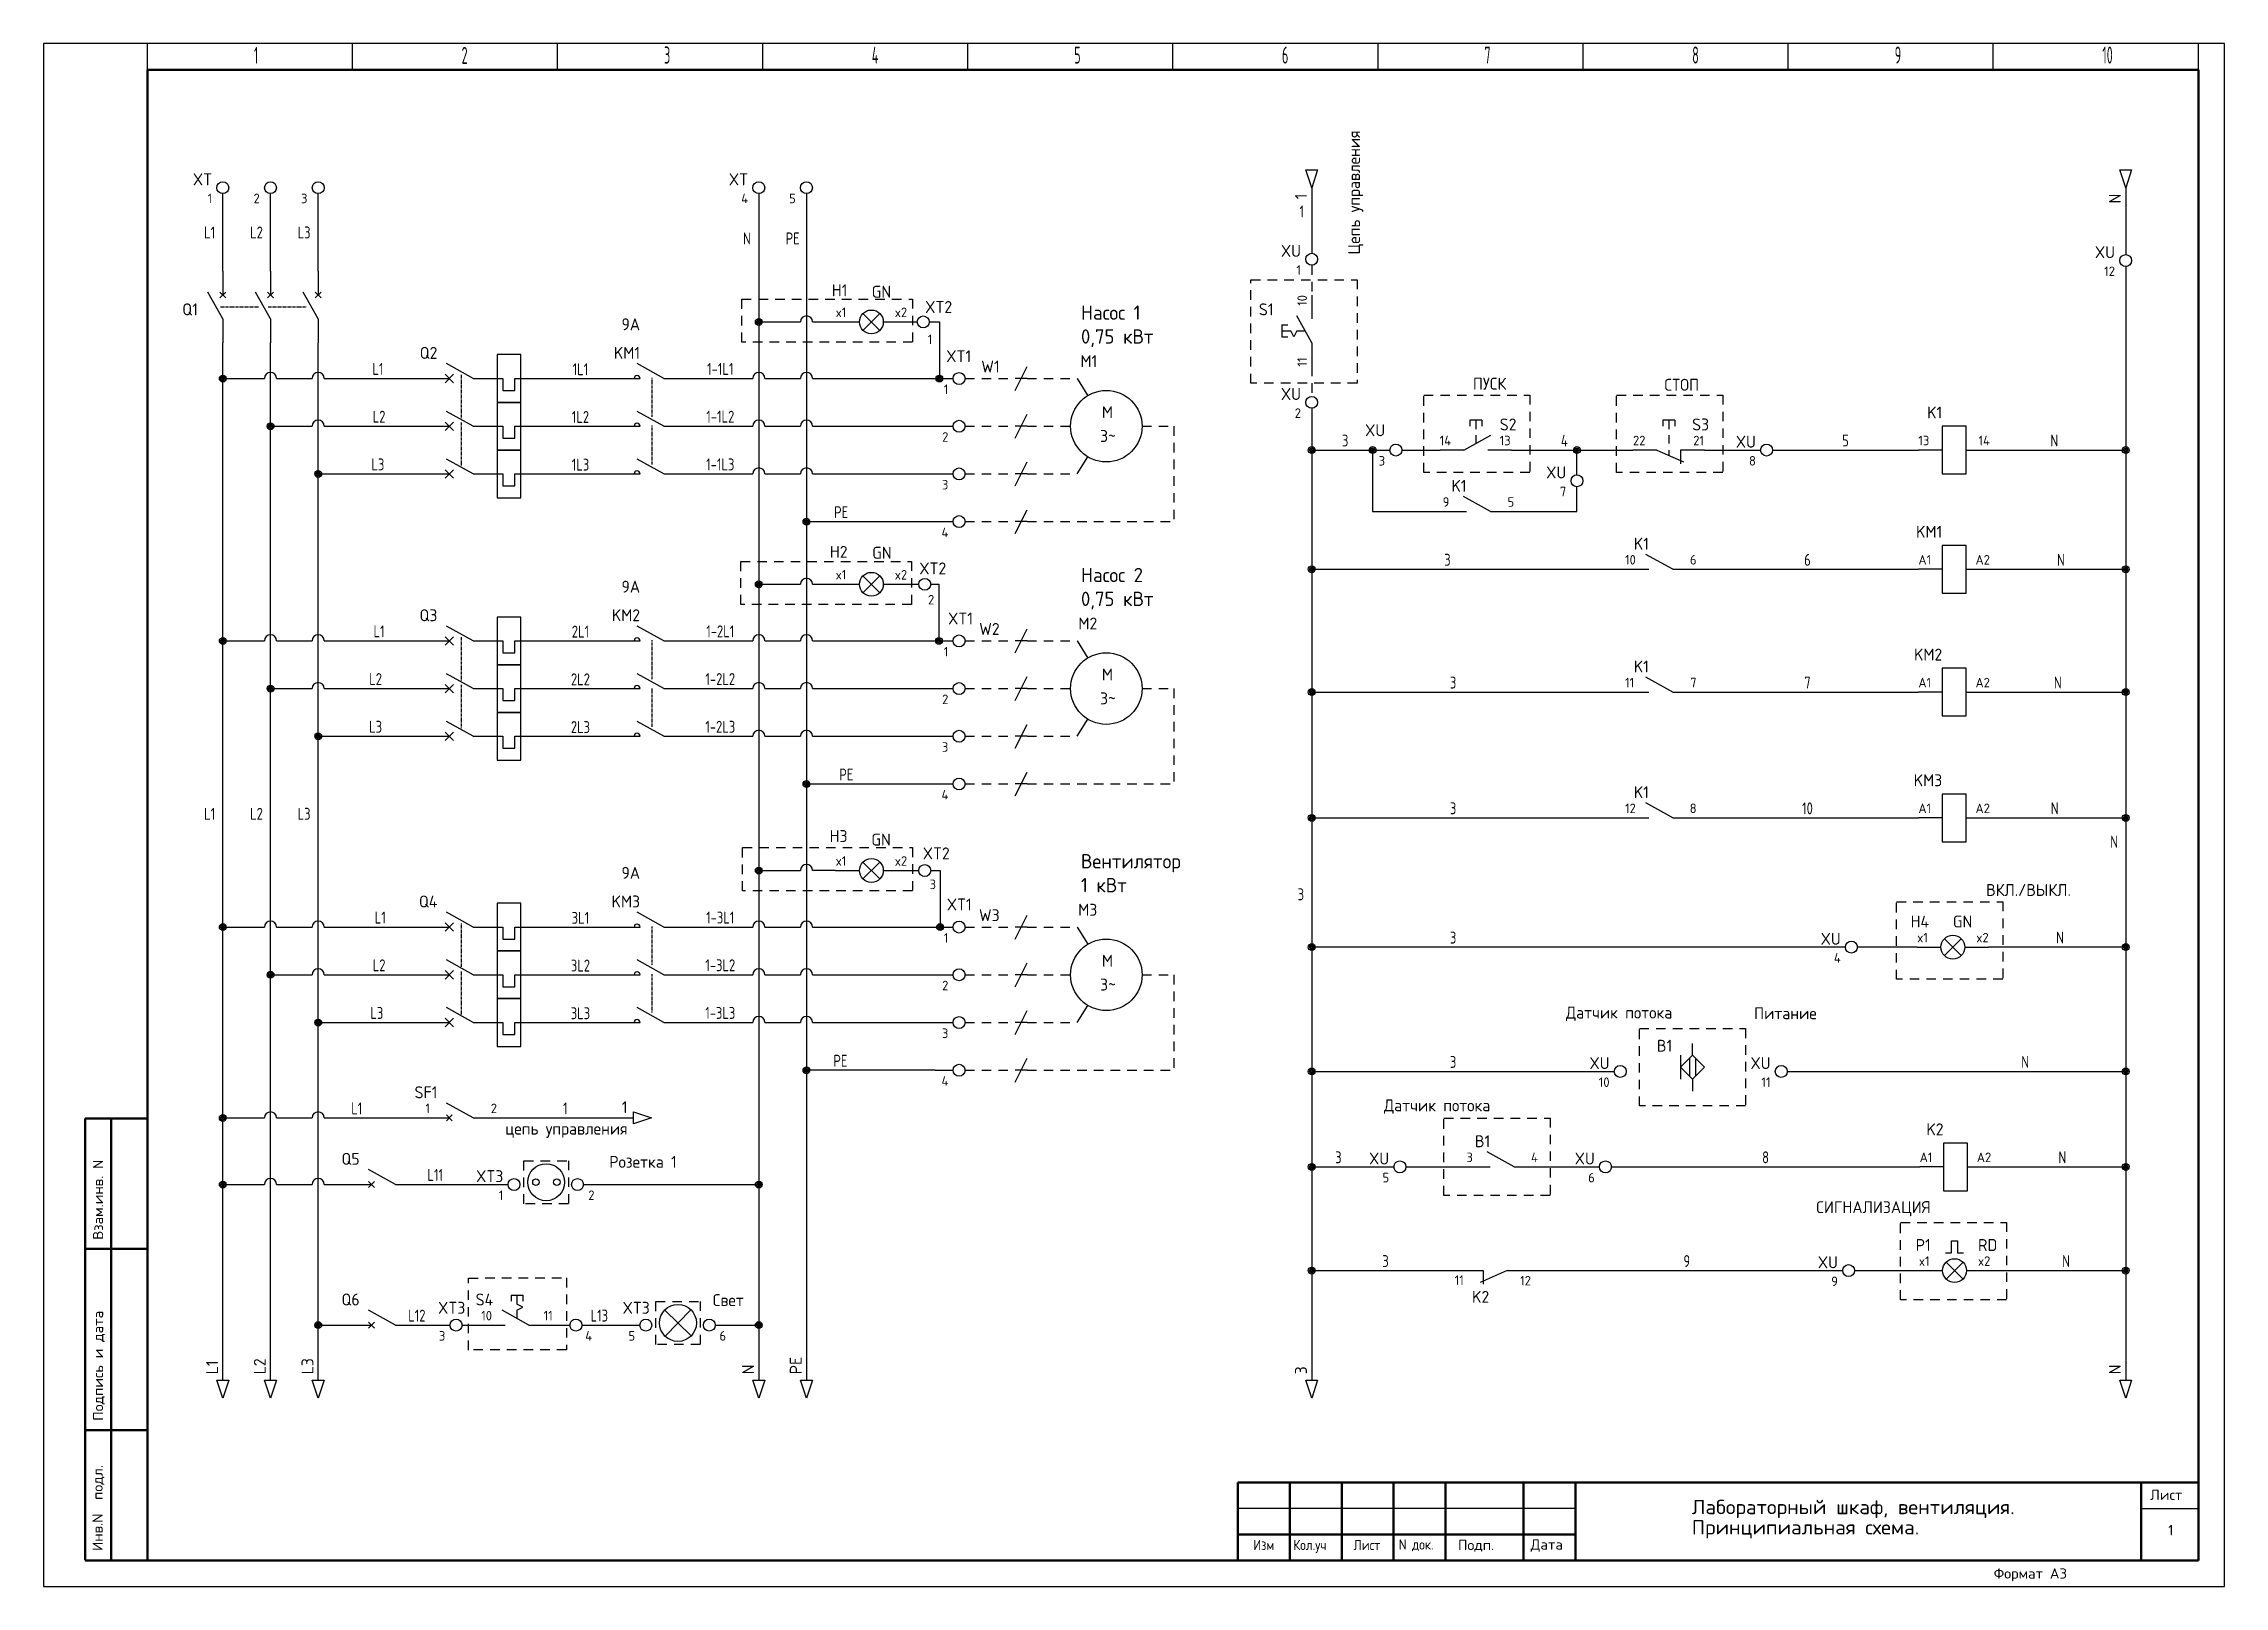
# Model space of a CAD drawing. Extents: x 20 to 1829, y -86 to 701.
# Drawn here: x 20.7 to 478.1, y 17.2 to 340.6 of the extents above; entities that cross this region are included whole.
import ezdxf
from ezdxf.enums import TextEntityAlignment as Align

# ---------------------------------------------------------------- set-up
doc = ezdxf.new("R2010")
doc.units = 0
for name, pattern in [('Caddy_Dash', [3.5, 2, -1.5]), ('Caddy_Solid', [0]), ('HIDDEN2', [0.1875, 0.125, -0.0625])]:
    doc.linetypes.add(name, pattern=pattern)
for name, color, linetype in [('100', 7, 'Continuous'), ('DESC', 1, 'Continuous'), ('DESCCHILD', 20, 'Continuous'), ('LINK', 9, 'HIDDEN2'), ('MISC', 7, 'Continuous'), ('SYMS', 7, 'Continuous'), ('TAGS', 7, 'Continuous'), ('TERMS', 7, 'Continuous'), ('TITLE', 7, 'Continuous'), ('WIRECOPY', 84, 'Continuous'), ('WIREFIXED', 130, 'Continuous'), ('WIRENO', 70, 'Continuous'), ('WIREREF', 5, 'Continuous'), ('WIREREF_DEST', 5, 'Continuous'), ('WIRES', 7, 'Continuous')]:
    doc.layers.add(name, color=color, linetype=linetype)
doc.styles.add('Caddy_Vectorfont1n', font='GOST Common.ttf', dxfattribs={"width": 1.1})
doc.styles.add('Caddy_Vectorfont1p', font='GOST Common.ttf', dxfattribs={"width": 0.9})
doc.styles.add('ITALIC', font='GOST Common.ttf')
doc.styles.add('SIMPLEX', font='GOST Common.ttf')
doc.styles.get("Standard").update_dxf_attribs({"font": 'GOST Common.ttf'})
doc.styles.add('WD_IEC', font='GOST Common.ttf', dxfattribs={"width": 0.9, "height": 4})

msp = doc.modelspace()

# ---------------------------------------------------------------- texts
at = {"lineweight": 60, "style": 'Caddy_Vectorfont1p', "width": 0.54}
for s, height, p in [('1', 3.57, (64.82, 336.35)), ('2', 3.57, (108.37, 336.35)), ('3', 3.57, (150.84, 336.42)), ('4', 3.57, (194.4, 336.42)), ('5', 3.57, (236.86, 336.42)), ('6', 3.57, (280.42, 336.42)), ('7', 3.57, (322.88, 336.42)), ('8', 3.57, (366.44, 336.42)), ('9', 3.57, (408.91, 336.42)), ('10', 3.566, (452.46, 336.42))]:
    msp.add_text(s, height=height, dxfattribs=at).set_placement(p)
at = {"layer": '100', "lineweight": 25, "style": 'Caddy_Vectorfont1n', "width": 1.1}
for s, p in [('Взам.инв. N', (33.2, 89.86)), ('Подпись и дата', (33.21, 51.91)), ('Инв.N  подл.', (33.1, 24.6))]:
    msp.add_text(s, height=2.1397, rotation=90, dxfattribs=at).set_placement(p)
at = {"layer": '100', "lineweight": 25, "style": 'Caddy_Vectorfont1n'}
for s, height, width, p in [('Лист', 2.14, 1.1, (462.48, 35.32)), ('Лабораторный шкаф, вентиляция.', 3, 1.1, (366.35, 32.33)), ('Принципиальная схема.', 3, 1.1, (366.35, 28.08)), ('Изм', 2.14, 0.913, (274.41, 24.79)), ('Кол.уч', 2.14, 0.913, (282.8, 24.81)), ('Лист', 2.14, 0.913, (295.43, 24.79)), ('N док.', 2.14, 0.913, (304.92, 24.91)), ('Подп.', 2.14, 1.1, (317.32, 24.81)), ('Дата', 2.14, 1.1, (332.58, 24.91)), ('Формат А3', 2.14, 1.1, (429.67, 18.83))]:
    msp.add_text(s, height=height, dxfattribs=dict(at, width=width)).set_placement(p)
at = {"layer": 'SYMS', "char_height": 3, "attachment_point": 1}
for s, insert in [('Насос 1 \\P0,75 кВт', (238.26, 285.71)), ('Насос 2\\P0,75 кВт', (238.26, 230.71)), ('Вентилятор\\P1 кВт', (238.26, 170.71))]:
    msp.add_mtext_dynamic_manual_height_columns(s, width=18.8675, gutter_width=12.5, heights=[0], dxfattribs=dict(at, insert=insert))

# ---------------------------------------------------------------- blocks, each defined once
blk = doc.blocks.new('wd_tb')
at = {"layer": 'TITLE', "color": 1, "style": 'ITALIC'}
for tag, p in [('DWG#', (377.5, 6.5)), ('TITLE#1', (133.27, -3.8)), ('TITLE#2', (163.84, -3.8)), ('TITLE#3', (197.71, -3.8))]:
    blk.add_attdef(tag, text='', height=2, dxfattribs=at).set_placement(p, align=Align.CENTER)
at = {"layer": 'TITLE', "color": 1, "style": 'SIMPLEX'}
blk.add_attdef('CAD#', (-14.33, 3.62), '', height=1.25, rotation=90, dxfattribs=at)
at = {"layer": 'TITLE', "color": 1}
for tag, p, height, style in [('JOB#', (277.8, 5.56), 2, 'ITALIC'), ('ENGINEER', (9.37, -2.98), 1.25, 'ITALIC'), ('CHKDBY', (40.35, -2.98), 1.25, 'ITALIC'), ('DRAWNBY', (70.5, -3.39), 1.25, 'ITALIC'), ('DATE', (98.17, -3.8), 1.25, 'SIMPLEX'), ('SHTS', (385.36, -3.42), 2, 'ITALIC')]:
    blk.add_attdef(tag, p, '', height=height, dxfattribs=dict(at, style=style))
at = {"layer": 'TITLE', "color": 1, "style": 'ITALIC'}
blk.add_attdef('SH#', text='', height=2, dxfattribs=at).set_placement((391.86, 4.83), align=Align.RIGHT)
at = {"layer": 'TITLE', "color": 7, "flags": 9}
blk.add_attdef('WD_TB', (-0.02, 0.56), '', height=1.57, dxfattribs=at)
at = {"layer": 'TITLE', "color": 1, "style": 'ITALIC', "flags": 3}
blk.add_attdef('TITLE#4', text='', height=2, dxfattribs=at).set_placement((230.75, -4.22), align=Align.CENTER)
blk = doc.blocks.new('VT0002')
blk.add_circle((0, 0), 1.25)
at = {"style": 'WD_IEC'}
for tag, p in [('INST', (-2.25, 7.5)), ('LOC', (-2.25, 4))]:
    blk.add_attdef(tag, text='', height=2.5, dxfattribs=at).set_placement(p, align=Align.RIGHT)
at = {"style": 'WD_IEC', "flags": 1}
for tag, p, height in [('ASSYCODE', (2.75, 10.75), 1), ('CATDESC', (2.75, 9.25), 1), ('MFG', (2.75, 7.25), 1.5), ('CAT', (2.75, 4.75), 1.5), ('X4TERM01', (-1.25, 0), 0.32), ('X4PIN01', (-1.25, 1), 0.4), ('X4TERMDESC01', (-1.25, 0.5), 0.4), ('X2TERM01', (0, 1.25), 0.32), ('X2PIN01', (0, 2.25), 0.4), ('X2TERMDESC01', (0, 1.75), 0.4), ('X8PIN01', (0, -0.25), 0.4), ('X1TERM01', (1.25, 0), 0.32), ('X1PIN01', (1.25, 1), 0.4), ('X1TERMDESC01', (1.25, 0.5), 0.4), ('X8TERM01', (0, -1.25), 0.32), ('X8TERMDESC01', (0, -0.75), 0.4), ('STRIPSEQ', (0, -3), 0.4), ('LINKTERM', (0, -2), 0.4)]:
    blk.add_attdef(tag, p, '', height=height, dxfattribs=at)
at = {"style": 'WD_IEC', "flags": 8}
for tag, height, p in [('TAGSTRIP', 2.5, (-2.25, 0.5)), ('TERM01', 2, (-2.25, -3.25))]:
    blk.add_attdef(tag, text='', height=height, dxfattribs=at).set_placement(p, align=Align.RIGHT)
blk = doc.blocks.new('VCB1')
for p, q in [((0, 7.5), (0, 2.5)), ((0, -2.5), (-3.12, 3.12)), ((0.62, 1.88), (-0.62, 3.12)), ((-0.62, 1.88), (0.62, 3.12)), ((0, -2.5), (0, -7.5))]:
    blk.add_line(p, q)
at = {"style": 'WD_IEC'}
for tag, p in [('INST', (-8, 5.25)), ('TAG1', (-8, -1.75)), ('LOC', (-8, 1.75)), ('RATING1', (-8, -6.35)), ('DESC1', (-8, -14.35)), ('DESC2', (-8, -17.85)), ('DESC3', (-8, -21.35))]:
    blk.add_attdef(tag, text='', height=2.5, dxfattribs=at).set_placement(p, align=Align.RIGHT)
blk.add_attdef('TERM01', text='', height=2, rotation=90, dxfattribs=at).set_placement((-1, 7.5), align=Align.RIGHT)
at = {"style": 'WD_IEC', "flags": 1}
for tag, p, height in [('X2TERM01', (0, 7.5), 0.32), ('MFG', (2.75, 6.5), 1.5), ('CAT', (2.75, 4), 1.5), ('X4LINK', (-2, 0), 0.32), ('X1LINK', (-0.5, 0), 0.32), ('X8TERM02', (0, -7.5), 0.32), ('ASSYCODE', (1, -9), 1), ('FAMILY', (1, -10.5), 1), ('CATDESC', (1, -12), 1), ('CONTACT', (1, -13.5), 1), ('COMMON', (2.25, -14.75), 1)]:
    blk.add_attdef(tag, p, '', height=height, dxfattribs=at)
at = {"style": 'WD_IEC'}
blk.add_attdef('TERM02', (-1, -7.5), '', height=2, rotation=90, dxfattribs=at)
at = {"lineweight": 15, "style": 'WD_IEC'}
blk.add_attdef('XREF', text='', height=2.5, dxfattribs=at).set_placement((-8, -10.35), align=Align.RIGHT)
blk = doc.blocks.new('VCB2')
for p, q in [((0, 7.5), (0, 2.5)), ((0, -2.5), (-3.12, 3.12)), ((0.62, 1.88), (-0.62, 3.12)), ((-0.62, 1.88), (0.62, 3.12)), ((0, -2.5), (0, -7.5))]:
    blk.add_line(p, q)
at = {"style": 'WD_IEC'}
for tag, p in [('INST', (-8, 2.65)), ('LOC', (-8, -0.35)), ('TAG2', (-8, -3.35)), ('DESC1', (-8, -13.35)), ('DESC3', (-8, -19.35)), ('DESC2', (-8, -16.35))]:
    blk.add_attdef(tag, text='', height=2.5, dxfattribs=at).set_placement(p, align=Align.RIGHT)
blk.add_attdef('TERM01', text='', height=2, rotation=90, dxfattribs=at).set_placement((-1, 7.5), align=Align.RIGHT)
at = {"style": 'WD_IEC', "flags": 1}
for tag, p, height in [('X2TERM01', (0, 7.5), 0.32), ('X4LINK', (-2.5, 0), 0.32), ('X1LINK', (-0.5, 0), 0.32), ('X8TERM02', (0, -7.5), 0.32), ('FAMILY', (1, -10.5), 1), ('CONTACT', (1, -13.5), 1)]:
    blk.add_attdef(tag, p, '', height=height, dxfattribs=at)
at = {"style": 'WD_IEC'}
blk.add_attdef('TERM02', (-1, -7.5), '', height=2, rotation=90, dxfattribs=at)
at = {"style": 'WD_IEC', "flags": 1}
blk.add_attdef('RATING1', text='', height=2.5, dxfattribs=at).set_placement((-8, -6.35), align=Align.RIGHT)
at = {"lineweight": 15, "style": 'WD_IEC'}
blk.add_attdef('XREF', text='', height=2.5, dxfattribs=at).set_placement((-8, -10.35), align=Align.RIGHT)
blk = doc.blocks.new('WDDOT')
for radius in [0.72, 0.449, 0.223]:
    blk.add_circle((0, 0), radius)
blk = doc.blocks.new('HCB11TH')
for p, q in [((-7.5, 0), (-2.5, 0)), ((-3.38, -0.88), (-1.62, 0.88)), ((-1.62, -0.88), (-3.38, 0.88)), ((2.5, 0), (-3.12, 3.12)), ((2.5, 0), (8.75, 0)), ((8.75, 0), (8.75, -2.5)), ((11.25, 0), (12.5, 0)), ((11.25, -2.5), (11.25, 0)), ((12.5, 0), (17.5, 0)), ((8.75, -2.5), (11.25, -2.5))]:
    blk.add_line(p, q)
blk.add_lwpolyline([(7.5, -5), (12.5, -5), (12.5, 5), (7.5, 5)], close=True)
at = {"style": 'WD_IEC'}
for tag, p in [('INST', (-5, 11.12)), ('LOC', (-5, 7.62)), ('TAG1', (-5, 4.12)), ('DESC1', (-5, -11.38)), ('DESC2', (-5, -14.88)), ('DESC3', (-5, -18.38))]:
    blk.add_attdef(tag, text='', height=2.5, dxfattribs=at).set_placement(p, align=Align.RIGHT)
for tag, p, height, flags in [('MFG', (4.92, 12.12), 1.5, 9), ('CAT', (4.92, 9.62), 1.5, 9), ('X4TERM01', (-7.5, 0), 0.32, 1), ('TERM01', (-7.5, 1), 2, 8), ('X2LINK', (0, 1.7), 0.32, 1), ('X8LINK', (0, 0.79), 0.32, 1), ('X1TERM02', (17.5, 0), 0.32, 1), ('ASSYCODE', (12.5, -7.5), 1, 1), ('FAMILY', (12.5, -9), 1, 1), ('CATDESC', (12.5, -10.5), 1, 1), ('COMMON', (13.75, -13.02), 1, 1)]:
    blk.add_attdef(tag, p, '', height=height, dxfattribs=dict(at, flags=flags))
at = {"style": 'WD_IEC', "flags": 8}
blk.add_attdef('TERM02', text='', height=2, dxfattribs=at).set_placement((17.5, 1), align=Align.RIGHT)
at = {"lineweight": 15, "style": 'WD_IEC'}
for tag, p in [('RATING1', (-5, -3.88)), ('XREF', (-5, -7.63))]:
    blk.add_attdef(tag, text='', height=2.5, dxfattribs=at).set_placement(p, align=Align.RIGHT)
blk = doc.blocks.new('HCB21TH')
for p, q in [((-7.5, 0), (-2.5, 0)), ((-3.38, -0.88), (-1.62, 0.88)), ((-1.62, -0.88), (-3.38, 0.88)), ((2.5, 0), (-3.12, 3.12)), ((2.5, 0), (8.75, 0)), ((8.75, 0), (8.75, -2.5)), ((11.25, 0), (12.5, 0)), ((11.25, -2.5), (11.25, 0)), ((12.5, 0), (17.5, 0)), ((8.75, -2.5), (11.25, -2.5))]:
    blk.add_line(p, q)
blk.add_lwpolyline([(7.5, -5), (12.5, -5), (12.5, 5), (7.5, 5)], close=True)
at = {"style": 'WD_IEC'}
for tag, p in [('INST', (-5, 11.12)), ('LOC', (-5, 7.62)), ('TAG2', (-5, 4.12)), ('DESC1', (-5, -13.75)), ('DESC3', (-5, -20.75)), ('DESC2', (-5, -17.25))]:
    blk.add_attdef(tag, text='', height=2.5, dxfattribs=at).set_placement(p, align=Align.RIGHT)
for tag, p, height, flags in [('X4TERM01', (-7.5, 0), 0.32, 1), ('TERM01', (-7.5, 1), 2, 8), ('X2LINK', (0, 1.7), 0.32, 1), ('X8LINK', (0, 0.79), 0.32, 1), ('X1TERM02', (17.5, 0), 0.32, 1), ('FAMILY', (12.5, -9), 1, 1), ('CONTACT', (12.5, -11.77), 1, 1)]:
    blk.add_attdef(tag, p, '', height=height, dxfattribs=dict(at, flags=flags))
at = {"style": 'WD_IEC', "flags": 8}
blk.add_attdef('TERM02', text='', height=2, dxfattribs=at).set_placement((17.5, 1), align=Align.RIGHT)
at = {"lineweight": 15, "style": 'WD_IEC', "flags": 1}
blk.add_attdef('RATING1', text='', height=2.5, dxfattribs=at).set_placement((-5, -6.25), align=Align.RIGHT)
at = {"lineweight": 15, "style": 'WD_IEC'}
blk.add_attdef('XREF', text='', height=2.5, dxfattribs=at).set_placement((-5, -10), align=Align.RIGHT)
blk = doc.blocks.new('HMS21P')
for p, q in [((-7.5, 0), (-2.5, 0)), ((2.5, 0), (-3.12, 3.12)), ((2.5, 0), (7.5, 0))]:
    blk.add_line(p, q)
blk.add_arc((-3.12, 0), 0.625, 0, 180)
at = {"style": 'WD_IEC'}
for tag, p in [('INST', (-2.5, 10.12)), ('LOC', (-2.5, 7.12)), ('TAG2', (-2.5, 4.12)), ('DESC1', (-2.5, -9.25)), ('DESC3', (-2.5, -15.25)), ('DESC2', (-2.5, -12.25))]:
    blk.add_attdef(tag, text='', height=2.5, dxfattribs=at).set_placement(p, align=Align.RIGHT)
for tag, p, height, flags in [('X4TERM01', (-7.5, 0), 0.32, 1), ('TERM01', (-7.5, 1), 2, 8), ('X2LINK', (0, 2), 0.32, 1), ('X8LINK', (0, 0.12), 0.32, 1), ('X1TERM02', (7.5, 0), 0.32, 1), ('CONTACT', (6.5, -2.25), 1, 1), ('FAMILY', (6.5, -3.75), 1, 1)]:
    blk.add_attdef(tag, p, '', height=height, dxfattribs=dict(at, flags=flags))
at = {"style": 'WD_IEC', "flags": 8}
for tag, height, p in [('TERM02', 2, (7.5, 1)), ('XREF', 2.5, (-2.5, -6.25))]:
    blk.add_attdef(tag, text='', height=height, dxfattribs=at).set_placement(p, align=Align.RIGHT)
blk = doc.blocks.new('HCB1')
for p, q in [((-7.5, 0), (-2.5, 0)), ((2.5, 0), (-3.12, 3.12)), ((-1.88, -0.62), (-3.12, 0.62)), ((-1.88, 0.62), (-3.12, -0.62)), ((2.5, 0), (7.5, 0))]:
    blk.add_line(p, q)
at = {"style": 'WD_IEC'}
for tag, p in [('INST', (-5, 11.12)), ('LOC', (-5, 7.62)), ('TAG1', (-5, 4.12)), ('DESC1', (-5, -11.25)), ('DESC2', (-5, -14.75)), ('DESC3', (-5, -18.25))]:
    blk.add_attdef(tag, text='', height=2.5, dxfattribs=at).set_placement(p, align=Align.RIGHT)
for tag, p, height, flags in [('MFG', (4.92, 12.12), 1.5, 9), ('CAT', (4.92, 9.62), 1.5, 9), ('X4TERM01', (-7.5, 0), 0.32, 1), ('TERM01', (-7.5, 1), 2, 8), ('X2LINK', (0, 2.46), 0.32, 1), ('X8LINK', (0, 0.55), 0.32, 1), ('X1TERM02', (7.5, 0), 0.32, 1), ('ASSYCODE', (12.25, -2.75), 1, 1), ('FAMILY', (12.25, -4.25), 1, 1), ('CATDESC', (12.25, -5.75), 1, 1), ('CONTACT', (12.5, -7.5), 1, 1), ('COMMON', (13.75, -8.75), 1, 1)]:
    blk.add_attdef(tag, p, '', height=height, dxfattribs=dict(at, flags=flags))
at = {"style": 'WD_IEC', "flags": 8}
blk.add_attdef('TERM02', text='', height=2, dxfattribs=at).set_placement((7.5, 1), align=Align.RIGHT)
at = {"lineweight": 15, "style": 'WD_IEC'}
for tag, p in [('RATING1', (-5, -3.75)), ('XREF', (-5, -7.5))]:
    blk.add_attdef(tag, text='', height=2.5, dxfattribs=at).set_placement(p, align=Align.RIGHT)
blk = doc.blocks.new('HMO13')
blk.add_circle((0, 0), 7.5)
at = {"style": 'WD_IEC'}
for tag, p in [('INST', (-1.91, 19.4)), ('LOC', (-1.91, 15.9)), ('TAG1', (-1.91, 12.4))]:
    blk.add_attdef(tag, text='', height=2.5, dxfattribs=at).set_placement(p, align=Align.RIGHT)
for tag, p, height, flags in [('ASSYCODE', (7.73, 20.6), 1, 1), ('FAMILY', (7.73, 19.1), 1, 1), ('CATDESC', (7.73, 17.6), 1, 1), ('MFG', (7.9, 14.22), 1.5, 9), ('CAT', (7.9, 11.72), 1.5, 9), ('X0TERM01', (-3.9, 6.4), 0.32, 1), ('X2LINK', (0, 7.5), 0.32, 1), ('X4TERM02', (-7.5, 0), 0.32, 1), ('X1TERM04', (7.5, 0), 0.32, 1), ('TERM04', (7.5, 1), 2, 8), ('X0TERM03', (-3.9, -6.4), 0.32, 1), ('X8LINK', (0, -7.5), 0.32, 1)]:
    blk.add_attdef(tag, p, '', height=height, dxfattribs=dict(at, flags=flags))
at = {"lineweight": 15, "style": 'WD_IEC'}
for tag, p in [('XREF', (16.25, 12.88)), ('WDTAGALT', (16.14, -16.32))]:
    blk.add_attdef(tag, p, '', height=2.5, dxfattribs=at)
at = {"style": 'WD_IEC', "flags": 8}
for tag, p in [('TERM01', (3.49, 8.04)), ('TERM02', (-7.86, 0.84)), ('TERM03', (4.31, -10.13))]:
    blk.add_attdef(tag, text='', height=2, dxfattribs=at).set_placement(p, align=Align.RIGHT)
at = {"style": 'WD_IEC'}
for tag, p in [('DESC1', (16.25, 9.12)), ('DESC2', (16.25, 5.62)), ('DESC3', (16.25, 2.12)), ('RATING1', (16.25, -2.62)), ('RATING2', (16.25, -6.12)), ('RATING3', (16.25, -9.62)), ('RATING4', (16.3, -12.99))]:
    blk.add_attdef(tag, p, '', height=2.5, dxfattribs=at)
for tag, p in [('M', (0.24, 1.7)), ('3~', (0.34, -3.3))]:
    blk.add_attdef(tag, text='', height=2.5, dxfattribs=at).set_placement(p, align=Align.CENTER)
blk = doc.blocks.new('HT0002')
blk.add_circle((0, 0), 1.25)
at = {"style": 'WD_IEC', "flags": 1}
for tag, p, height in [('ASSYCODE', (2.75, 10.75), 1), ('CATDESC', (2.75, 9.25), 1), ('MFG', (2.75, 7.25), 1.5), ('CAT', (2.75, 4.75), 1.5), ('X4PIN01', (-1.25, 1), 0.25), ('X4TERM01', (-1.25, 0), 0.25), ('X4TERMDESC01', (-1.25, 0.5), 0.4), ('STRIPSEQ', (0, 0), 0.025), ('X2PIN01', (0, 2.25), 0.25), ('X2TERM01', (0, 1.25), 0.25), ('X8PIN01', (0, -0.25), 0.25), ('X2TERMDESC01', (0, 1.75), 0.4), ('X1PIN01', (1.25, 1), 0.25), ('X1TERM01', (1.25, 0), 0.25), ('X1TERMDESC01', (1.25, 0.5), 0.4), ('LINKTERM', (0, -0.04), 0.025), ('X8TERM01', (0, -1.25), 0.25), ('X8TERMDESC01', (0, -0.75), 0.4)]:
    blk.add_attdef(tag, p, '', height=height, dxfattribs=at)
at = {"style": 'WD_IEC'}
for tag, p in [('INST', (-2.25, 6.5)), ('LOC', (-2.25, 3.5)), ('DESC1', (-2.25, -6.25)), ('DESC2', (-2.25, -9.25)), ('DESC3', (-2.25, -12.25))]:
    blk.add_attdef(tag, text='', height=2.5, dxfattribs=at).set_placement(p, align=Align.RIGHT)
at = {"style": 'WD_IEC', "flags": 8}
for tag, height, p in [('TAGSTRIP', 2.5, (-2.25, 0.5)), ('TERM01', 2, (-2.25, -3.25))]:
    blk.add_attdef(tag, text='', height=height, dxfattribs=at).set_placement(p, align=Align.RIGHT)
blk = doc.blocks.new('WD_WNV')
at = {"linetype": 'Continuous', "style": 'WD_IEC', "width": 0.8}
blk.add_attdef('WIRENO', text='', height=2.5, dxfattribs=at).set_placement((-1.6, 0), align=Align.MIDDLE_RIGHT)
at = {"style": 'WD_IEC', "flags": 1}
for tag, p in [('W04USER', (-1, 0.875)), ('W08USER', (-1, 0.375)), ('W05USER', (-1, 0.75)), ('W06USER', (-1, 0.625)), ('W09USER', (-1, 0.25)), ('W03USER', (-1, 1)), ('W07USER', (-1, 0.5)), ('W02USER', (-1, 1.125)), ('W01USER', (-1, 1.25)), ('W10USER', (-1, 0.125))]:
    blk.add_attdef(tag, text='', height=0.08, dxfattribs=at).set_placement(p, align=Align.CENTER)
blk = doc.blocks.new('WD_WCH')
at = {"linetype": 'Continuous', "style": 'WD_IEC', "width": 0.8}
blk.add_attdef('WIRECOPY', text='', height=2.5, dxfattribs=at).set_placement((0, 0.75), align=Align.CENTER)
blk = doc.blocks.new('WD_WNH')
at = {"linetype": 'Continuous', "style": 'WD_IEC', "width": 0.8}
blk.add_attdef('WIRENO', text='', height=2.5, dxfattribs=at).set_placement((0, 0.75), align=Align.CENTER)
at = {"style": 'WD_IEC', "flags": 1}
for tag, p in [('W04USER', (0, 0.875)), ('W08USER', (0, 0.375)), ('W05USER', (0, 0.75)), ('W06USER', (0, 0.625)), ('W09USER', (0, 0.25)), ('W03USER', (0, 1)), ('W07USER', (0, 0.5)), ('W02USER', (0, 1.125)), ('W01USER', (0, 1.25)), ('W10USER', (0, 0.125))]:
    blk.add_attdef(tag, text='', height=0.08, dxfattribs=at).set_placement(p, align=Align.CENTER)
blk = doc.blocks.new('HW01')
for p, q in [((-1.25, -2.5), (1.25, 2.5)), ((1.25, 0), (-1.25, 0))]:
    blk.add_line(p, q)
at = {"style": 'WD_IEC', "flags": 1}
for tag, p in [('INST', (-4.5, 8.25)), ('LOC', (-4.5, 4.75)), ('XREF', (-4.5, -3.75)), ('DESC2', (-4.5, -11.25)), ('DESC1', (-4.5, -7.75)), ('DESC3', (-4.5, -14.75))]:
    blk.add_attdef(tag, text='', height=2.5, dxfattribs=at).set_placement(p, align=Align.RIGHT)
at = {"style": 'WD_IEC'}
blk.add_attdef('TAG1', text='', height=2.5, dxfattribs=at).set_placement((-4.5, 1.25), align=Align.RIGHT)
at = {"style": 'WD_IEC', "flags": 1}
for tag, p, height in [('X4TERM01', (-1.25, 0), 0.36), ('X2LINK', (0, 1), 0.32), ('X1TERM01', (1.25, 0), 0.36), ('X8LINK', (0, -1), 0.32), ('MFG', (3.06, -7.26), 1), ('CAT', (3.06, -8.76), 1), ('ASSYCODE', (3.06, -10.26), 1), ('FAMILY', (3.06, -11.76), 1), ('CATDESC', (3.06, -13.26), 1)]:
    blk.add_attdef(tag, p, '', height=height, dxfattribs=at)
at = {"style": 'WD_IEC'}
blk.add_attdef('RATING1', text='', height=2.5, dxfattribs=at).set_placement((2, -2), align=Align.MIDDLE_LEFT)
blk = doc.blocks.new('HW02')
for p, q in [((-1.25, -2.5), (1.25, 2.5)), ((1.25, 0), (-1.25, 0))]:
    blk.add_line(p, q)
at = {"style": 'WD_IEC', "flags": 1}
for tag, p in [('INST', (-4.5, 8.25)), ('LOC', (-4.5, 4.75)), ('XREF', (-4.5, -3.75)), ('DESC2', (-4.5, -11.25)), ('DESC1', (-4.5, -7.75)), ('DESC3', (-4.5, -14.75))]:
    blk.add_attdef(tag, text='', height=2.5, dxfattribs=at).set_placement(p, align=Align.RIGHT)
at = {"style": 'WD_IEC'}
blk.add_attdef('TAG2', text='', height=2.5, dxfattribs=at).set_placement((-4.5, 1.25), align=Align.RIGHT)
at = {"style": 'WD_IEC', "flags": 1}
for tag, p, height in [('X4TERM01', (-1.25, 0), 0.36), ('X2LINK', (0, 1), 0.32), ('X1TERM01', (1.25, 0), 0.36), ('X8LINK', (0, -1), 0.32), ('FAMILY', (3.06, -11.76), 1)]:
    blk.add_attdef(tag, p, '', height=height, dxfattribs=at)
at = {"style": 'WD_IEC'}
blk.add_attdef('RATING1', text='', height=2.5, dxfattribs=at).set_placement((2, -2), align=Align.MIDDLE_LEFT)
blk = doc.blocks.new('HA1S4')
blk.add_lwpolyline([(0, -3.75), (-1.25, 0), (1.25, 0)], close=True)
at = {"style": 'WD_IEC', "flags": 8}
blk.add_attdef('WIRENO', (-1, 1.25), '', height=2.5, rotation=90, dxfattribs=at)
at = {"style": 'WD_IEC'}
blk.add_attdef('DESC1', text='', height=2.5, rotation=90, dxfattribs=at).set_placement((1, 1.25), align=Align.TOP_LEFT)
at = {"style": 'WD_IEC', "flags": 1}
blk.add_attdef('X2TERM01', (0, 0), '', height=0.32, dxfattribs=at)
blk.add_attdef('SIGCODE', text='', height=1, dxfattribs=at).set_placement((-2.5, -3.2), align=Align.RIGHT)
at = {"style": 'WD_IEC'}
blk.add_attdef('XREF', text='', height=2.5, rotation=90, dxfattribs=at).set_placement((0, -5), align=Align.MIDDLE_RIGHT)
blk = doc.blocks.new('HA1S1')
blk.add_lwpolyline([(0, 1.25), (3.75, 0), (0, -1.25)], close=True)
at = {"style": 'WD_IEC'}
for tag, height, flags, p in [('WIRENO', 2.5, 8, (-1.25, 1)), ('SIGCODE', 1, 1, (5, 1.8))]:
    blk.add_attdef(tag, text='', height=height, dxfattribs=dict(at, flags=flags)).set_placement(p, align=Align.RIGHT)
at = {"style": 'WD_IEC', "flags": 1}
blk.add_attdef('X4TERM01', (0, 0), '', height=0.32, dxfattribs=at)
at = {"style": 'WD_IEC'}
blk.add_attdef('XREF', text='', height=2.5, dxfattribs=at).set_placement((5, 0), align=Align.MIDDLE_LEFT)
blk.add_attdef('DESC1', text='', height=2.5, dxfattribs=at).set_placement((-1.25, -1), align=Align.TOP_RIGHT)
blk = doc.blocks.new('HA1D2')
blk.add_lwpolyline([(0, 0), (-1.25, 3.75), (1.25, 3.75)], close=True)
at = {"style": 'WD_IEC'}
blk.add_attdef('XREF', text='', height=2.5, rotation=90, dxfattribs=at).set_placement((0, 5), align=Align.MIDDLE_LEFT)
at = {"style": 'WD_IEC', "flags": 1}
blk.add_attdef('SIGCODE', text='', height=1, dxfattribs=at).set_placement((-2.5, 1.8), align=Align.RIGHT)
blk.add_attdef('X8TERM01', (0, 0), '', height=0.32, dxfattribs=at)
at = {"style": 'WD_IEC', "flags": 8}
blk.add_attdef('WIRENO', text='', height=2.5, rotation=90, dxfattribs=at).set_placement((-1, -1.25), align=Align.RIGHT)
at = {"style": 'WD_IEC'}
blk.add_attdef('DESC1', text='', height=2.5, rotation=90, dxfattribs=at).set_placement((1, -1.25), align=Align.TOP_RIGHT)
blk = doc.blocks.new('VPB11L')
for p, q in [((0, 7.5), (0, 2.5)), ((-6.25, 1.25), (-6.25, -1.25)), ((-6.25, 1.25), (-5, 1.25)), ((-6.25, 0), (-4.375, 0)), ((-3.75, -1.25), (-4.375, 0)), ((-3.125, 0), (-3.75, -1.25)), ((0, -2.5), (-3.125, 3.125)), ((-3.125, 0), (-1.389, 0)), ((-6.25, -1.25), (-5, -1.25)), ((0, -2.5), (0, -7.5))]:
    blk.add_line(p, q)
at = {"style": 'WD_IEC'}
for tag, p in [('INST', (-8, 10.25)), ('LOC', (-8, 6.75)), ('TAG1', (-8, 3.25)), ('DESC1', (-8, -10.35)), ('DESC2', (-8, -13.85)), ('DESC3', (-8, -17.35))]:
    blk.add_attdef(tag, text='', height=2.5, dxfattribs=at).set_placement(p, align=Align.RIGHT)
blk.add_attdef('TERM01', text='', height=2, rotation=90, dxfattribs=at).set_placement((-1, 7.5), align=Align.RIGHT)
at = {"style": 'WD_IEC', "flags": 1}
for tag, p, height in [('X2TERM01', (0, 7.5), 0.32), ('CONTACT', (0.5, 4.5), 1), ('X1LINK', (0, 0), 0.32), ('COMMON', (1.75, 3.25), 1), ('ASSYCODE', (1, -4), 1), ('FAMILY', (1, -5.5), 1), ('X8TERM02', (0, -7.5), 0.32), ('CATDESC', (1, -7), 1)]:
    blk.add_attdef(tag, p, '', height=height, dxfattribs=at)
at = {"style": 'WD_IEC', "flags": 9}
for tag, p in [('MFG', (-8.5, -0.25)), ('CAT', (-8.5, -2.75))]:
    blk.add_attdef(tag, text='', height=1.5, dxfattribs=at).set_placement(p, align=Align.RIGHT)
at = {"style": 'WD_IEC'}
blk.add_attdef('TERM02', (-1, -7.5), '', height=2, rotation=90, dxfattribs=at)
at = {"lineweight": 15, "style": 'WD_IEC'}
blk.add_attdef('XREF', text='', height=2.5, dxfattribs=at).set_placement((-8, -6.35), align=Align.RIGHT)
blk = doc.blocks.new('HLT1G')
for p, q in [((-7.5, 0), (-2.5, 0)), ((1.77, -1.77), (-1.77, 1.77)), ((1.77, 1.77), (-1.77, -1.77)), ((2.5, 0), (7.5, 0))]:
    blk.add_line(p, q)
blk.add_circle((0, 0), 2.5)
at = {"style": 'WD_IEC'}
for tag, p in [('INST', (-5, 11.12)), ('LOC', (-5, 7.62)), ('TAG1', (-5, 4.12)), ('DESC1', (-5, -10)), ('DESC2', (-5, -13.5)), ('DESC3', (-5, -17))]:
    blk.add_attdef(tag, text='', height=2.5, dxfattribs=at).set_placement(p, align=Align.RIGHT)
for tag, p, height, flags in [('MFG', (4.92, 12.12), 1.5, 9), ('CAT', (4.92, 9.62), 1.5, 9), ('X4TERM01', (-7.5, 0), 0.32, 1), ('TERM01', (-7.5, 1), 2, 8), ('X2LINK', (0, 2.5), 0.32, 1), ('X1TERM02', (7.5, 0), 0.32, 1), ('X8LINK', (0, -2.5), 0.32, 1), ('ASSYCODE', (8.5, -4), 1, 1), ('FAMILY', (8.5, -5.5), 1, 1), ('CATDESC', (8.5, -7), 1, 1)]:
    blk.add_attdef(tag, p, '', height=height, dxfattribs=dict(at, flags=flags))
at = {"lineweight": 15, "style": 'WD_IEC'}
blk.add_attdef('COLOR', (0, 4.12), '', height=2.5, dxfattribs=at)
at = {"style": 'WD_IEC', "flags": 8}
blk.add_attdef('TERM02', text='', height=2, dxfattribs=at).set_placement((7.5, 1), align=Align.RIGHT)
at = {"lineweight": 15, "style": 'WD_IEC'}
for tag, p in [('XREF', (-5, -6.25)), ('WDTAGALT', (-5, -20))]:
    blk.add_attdef(tag, text='', height=2.5, dxfattribs=at).set_placement(p, align=Align.RIGHT)
blk = doc.blocks.new('HPB11L')
for p, q in [((-1.25, 6.25), (1.25, 6.25)), ((-1.25, 6.25), (-1.25, 5)), ((0, 6.25), (0, 4.38)), ((1.25, 6.25), (1.25, 5)), ((-7.5, 0), (-2.5, 0)), ((2.5, 0), (-3.12, 3.12)), ((1.25, 3.75), (0, 4.38)), ((0, 3.12), (1.25, 3.75)), ((0, 3.12), (0, 1.39)), ((2.5, 0), (7.5, 0))]:
    blk.add_line(p, q)
at = {"style": 'WD_IEC'}
for tag, p in [('INST', (-5, 10.12)), ('LOC', (-5, 7.12)), ('TAG1', (-5, 4.12)), ('DESC1', (-5, -10.5)), ('DESC2', (-5, -13.5)), ('DESC3', (-5, -16.5))]:
    blk.add_attdef(tag, text='', height=2.5, dxfattribs=at).set_placement(p, align=Align.RIGHT)
for tag, p, height, flags in [('MFG', (4.92, 12.12), 1.5, 9), ('CAT', (4.92, 9.62), 1.5, 9), ('X4TERM01', (-7.5, 0), 0.32, 1), ('TERM01', (-7.5, 1), 2, 8), ('X8LINK', (0, 0), 0.32, 1), ('X1TERM02', (7.5, 0), 0.32, 1), ('ASSYCODE', (3.5, -2.75), 1, 1), ('FAMILY', (3.5, -4.25), 1, 1), ('CATDESC', (3.5, -5.75), 1, 1), ('CONTACT', (3.5, -7.5), 1, 1), ('COMMON', (4.75, -8.75), 1, 1)]:
    blk.add_attdef(tag, p, '', height=height, dxfattribs=dict(at, flags=flags))
at = {"style": 'WD_IEC', "flags": 8}
blk.add_attdef('TERM02', text='', height=2, dxfattribs=at).set_placement((7.5, 1), align=Align.RIGHT)
at = {"lineweight": 15, "style": 'WD_IEC'}
blk.add_attdef('XREF', text='', height=2.5, dxfattribs=at).set_placement((-5, -7.5), align=Align.RIGHT)
blk = doc.blocks.new('HPB11')
for p, q in [((-1.25, 6.25), (1.25, 6.25)), ((-1.25, 6.25), (-1.25, 5)), ((0, 6.25), (0, 4.38)), ((1.25, 6.25), (1.25, 5)), ((-7.5, 0), (-2.5, 0)), ((2.5, 0), (-3.12, 3.12)), ((0, 3.12), (0, 1.39)), ((2.5, 0), (7.5, 0))]:
    blk.add_line(p, q)
at = {"style": 'WD_IEC'}
for tag, p in [('INST', (-5, 10.12)), ('LOC', (-5, 7.12)), ('TAG1', (-5, 4.12)), ('DESC1', (-5, -10.5)), ('DESC2', (-5, -13.5)), ('DESC3', (-5, -16.5))]:
    blk.add_attdef(tag, text='', height=2.5, dxfattribs=at).set_placement(p, align=Align.RIGHT)
for tag, p, height, flags in [('MFG', (4.92, 12.12), 1.5, 9), ('CAT', (4.92, 9.62), 1.5, 9), ('X4TERM01', (-7.5, 0), 0.32, 1), ('TERM01', (-7.5, 1), 2, 8), ('X8LINK', (0, 0), 0.32, 1), ('X1TERM02', (7.5, 0), 0.32, 1), ('ASSYCODE', (3.5, -2.75), 1, 1), ('FAMILY', (3.5, -4.25), 1, 1), ('CATDESC', (3.5, -5.75), 1, 1), ('CONTACT', (3.5, -7.5), 1, 1), ('COMMON', (4.75, -8.75), 1, 1)]:
    blk.add_attdef(tag, p, '', height=height, dxfattribs=dict(at, flags=flags))
at = {"style": 'WD_IEC', "flags": 8}
blk.add_attdef('TERM02', text='', height=2, dxfattribs=at).set_placement((7.5, 1), align=Align.RIGHT)
at = {"lineweight": 15, "style": 'WD_IEC'}
blk.add_attdef('XREF', text='', height=2.5, dxfattribs=at).set_placement((-5, -7.5), align=Align.RIGHT)
blk = doc.blocks.new('HPB12')
for p, q in [((-1.25, 6.25), (1.25, 6.25)), ((-1.25, 6.25), (-1.25, 5)), ((0, 6.25), (0, 4.38)), ((1.25, 6.25), (1.25, 5)), ((-7.5, 0), (-2.5, 0)), ((2.5, 0), (-3.12, -2.5)), ((-2.5, 0), (-2.5, -2.87)), ((0, 3.12), (0, 1.39)), ((0, 0), (0, -1.11)), ((2.5, 0), (7.5, 0))]:
    blk.add_line(p, q)
at = {"style": 'WD_IEC'}
for tag, p in [('INST', (-5, 10.12)), ('LOC', (-5, 7.12)), ('TAG1', (-5, 4.12)), ('DESC1', (-5, -10.5)), ('DESC2', (-5, -13.5)), ('DESC3', (-5, -16.5))]:
    blk.add_attdef(tag, text='', height=2.5, dxfattribs=at).set_placement(p, align=Align.RIGHT)
for tag, p, height, flags in [('MFG', (4.92, 12.12), 1.5, 9), ('CAT', (4.92, 9.62), 1.5, 9), ('X4TERM01', (-7.5, 0), 0.32, 1), ('TERM01', (-7.5, 1), 2, 8), ('X1TERM02', (7.5, 0), 0.32, 1), ('X8LINK', (0, -1.74), 0.32, 1), ('ASSYCODE', (3.5, -2.75), 1, 1), ('FAMILY', (3.5, -4.25), 1, 1), ('CATDESC', (3.5, -5.75), 1, 1), ('CONTACT', (3.5, -7.5), 1, 1), ('COMMON', (4.75, -8.75), 1, 1)]:
    blk.add_attdef(tag, p, '', height=height, dxfattribs=dict(at, flags=flags))
at = {"style": 'WD_IEC', "flags": 8}
blk.add_attdef('TERM02', text='', height=2, dxfattribs=at).set_placement((7.5, 1), align=Align.RIGHT)
at = {"lineweight": 15, "style": 'WD_IEC'}
blk.add_attdef('XREF', text='', height=2.5, dxfattribs=at).set_placement((-5, -7.5), align=Align.RIGHT)
blk = doc.blocks.new('HCR1')
for p, q in [((-2.5, 0), (-7.5, 0)), ((2.5, 0), (7.5, 0))]:
    blk.add_line(p, q)
blk.add_lwpolyline([(-2.5, -5), (2.5, -5), (2.5, 5), (-2.5, 5)], close=True)
at = {"style": 'WD_IEC'}
for tag, p in [('INST', (-2.5, 13.62)), ('LOC', (-2.5, 10.12)), ('TAG1', (-2.5, 6.62)), ('DESC1', (-2.5, -10)), ('DESC2', (-2.5, -13.5)), ('DESC3', (-2.5, -17))]:
    blk.add_attdef(tag, text='', height=2.5, dxfattribs=at).set_placement(p, align=Align.RIGHT)
for tag, p, height, flags in [('MFG', (4.92, 12.12), 1.5, 9), ('CAT', (4.92, 9.62), 1.5, 9), ('X2LINK', (0, 5), 0.32, 1), ('X4TERM01', (-7.5, 0), 0.32, 1), ('TERM01', (-7.5, 1), 2, 8), ('X1TERM02', (7.5, 0), 0.32, 1), ('ASSYCODE', (3.5, -1.5), 1, 1), ('FAMILY', (3.5, -3), 1, 1), ('CATDESC', (3.5, -4.5), 1, 1), ('X8LINK', (0, -5), 0.32, 1)]:
    blk.add_attdef(tag, p, '', height=height, dxfattribs=dict(at, flags=flags))
at = {"style": 'WD_IEC', "flags": 8}
blk.add_attdef('TERM02', text='', height=2, dxfattribs=at).set_placement((7.5, 1), align=Align.RIGHT)
at = {"lineweight": 15, "style": 'WD_IEC'}
for tag, p in [('NO', (26.25, 0)), ('NC', (26.25, -4))]:
    blk.add_attdef(tag, text='', height=2.5, dxfattribs=at).set_placement(p, align=Align.RIGHT)
for tag, p in [('XREFNO', (27.75, 0)), ('XREFNC', (27.75, -4))]:
    blk.add_attdef(tag, p, '', height=2.5, dxfattribs=at)
blk = doc.blocks.new('HCR21')
for p, q in [((-7.5, 0), (-2.5, 0)), ((2.5, 0), (-3.125, 3.125)), ((2.5, 0), (7.5, 0))]:
    blk.add_line(p, q)
at = {"style": 'WD_IEC'}
for tag, p in [('INST', (-2.5, 11.125)), ('LOC', (-2.5, 7.625)), ('TAG2', (-2.5, 4.125)), ('DESC1', (-2.5, -10)), ('DESC2', (-2.5, -13.5)), ('DESC3', (-2.5, -17))]:
    blk.add_attdef(tag, text='', height=2.5, dxfattribs=at).set_placement(p, align=Align.RIGHT)
for tag, p, height, flags in [('X4TERM01', (-7.5, 0), 0.32, 1), ('TERM01', (-7.5, 1), 2, 8), ('X2LINK', (0, 2), 0.32, 1), ('X8LINK', (0, 0.5), 0.32, 1), ('X1TERM02', (7.5, 0), 0.32, 1), ('CONTACT', (6.5, -2.25), 1, 1), ('FAMILY', (6.5, -3.75), 1, 1)]:
    blk.add_attdef(tag, p, '', height=height, dxfattribs=dict(at, flags=flags))
at = {"style": 'WD_IEC', "flags": 8}
for tag, height, p in [('TERM02', 2, (7.5, 1)), ('XREF', 2.5, (-2.5, -6.25))]:
    blk.add_attdef(tag, text='', height=height, dxfattribs=at).set_placement(p, align=Align.RIGHT)
blk = doc.blocks.new('HMS1')
for p, q in [((-2.5, 0), (-7.5, 0)), ((2.5, 0), (7.5, 0))]:
    blk.add_line(p, q)
blk.add_lwpolyline([(-2.5, -5), (2.5, -5), (2.5, 5), (-2.5, 5)], close=True)
at = {"style": 'WD_IEC'}
for tag, p in [('INST', (-2.5, 13.62)), ('LOC', (-2.5, 10.12)), ('TAG1', (-2.5, 6.62)), ('DESC1', (-2.5, -10)), ('DESC2', (-2.5, -13.5)), ('DESC3', (-2.5, -17))]:
    blk.add_attdef(tag, text='', height=2.5, dxfattribs=at).set_placement(p, align=Align.RIGHT)
for tag, p, height, flags in [('MFG', (4.92, 12.12), 1.5, 9), ('CAT', (4.92, 9.62), 1.5, 9), ('X2LINK', (0, 5), 0.32, 1), ('X4TERM01', (-7.5, 0), 0.32, 1), ('TERM01', (-7.5, 1), 2, 8), ('X1TERM02', (7.5, 0), 0.32, 1), ('ASSYCODE', (3.5, -1.5), 1, 1), ('FAMILY', (3.5, -3), 1, 1), ('CATDESC', (3.5, -4.5), 1, 1), ('X8LINK', (0, -5), 0.32, 1)]:
    blk.add_attdef(tag, p, '', height=height, dxfattribs=dict(at, flags=flags))
at = {"style": 'WD_IEC', "flags": 8}
blk.add_attdef('TERM02', text='', height=2, dxfattribs=at).set_placement((7.5, 1), align=Align.RIGHT)
at = {"lineweight": 15, "style": 'WD_IEC'}
for tag, p in [('NO', (26.25, 0)), ('NC', (26.25, -4))]:
    blk.add_attdef(tag, text='', height=2.5, dxfattribs=at).set_placement(p, align=Align.RIGHT)
for tag, p in [('XREFNO', (27.75, 0)), ('XREFNC', (27.75, -4))]:
    blk.add_attdef(tag, p, '', height=2.5, dxfattribs=at)
blk = doc.blocks.new('VPX1TS')
for p, q in [((0, 2.5), (0, 5)), ((-2.5, 2.5), (-2.5, -2.5)), ((-0.625, 1.875), (-0.625, -1.875)), ((0.625, 1.875), (0.625, -1.875)), ((0, -2.5), (0, -5))]:
    blk.add_line(p, q)
blk.add_lwpolyline([(0, 2.5), (2.5, 0), (0, -2.5), (-2.5, 0)], close=True)
at = {"style": 'WD_IEC'}
for tag, p in [('INST', (-4.25, 10.25)), ('LOC', (-4.25, 6.75)), ('TAG1', (-4.25, 3.25)), ('DESC1', (-4.25, -9.85)), ('DESC2', (-4.25, -13.35)), ('DESC3', (-4.25, -16.85))]:
    blk.add_attdef(tag, text='', height=2.5, dxfattribs=at).set_placement(p, align=Align.RIGHT)
blk.add_attdef('TERM01', text='', height=2, rotation=90, dxfattribs=at).set_placement((-1, 5), align=Align.RIGHT)
at = {"style": 'WD_IEC', "flags": 1}
for tag, p, height in [('X2TERM01', (0, 5), 0.32), ('MFG', (2.75, 6.5), 1.5), ('CAT', (2.75, 4), 1.5), ('X1LINK', (2.5, 0), 0.32), ('ASSYCODE', (1, -4), 1), ('CONTACT', (1, -2.5), 1), ('FAMILY', (1, -5.5), 1), ('COMMON', (2.25, -3.75), 1), ('X8TERM02', (0, -5), 0.32), ('CATDESC', (1, -7), 1)]:
    blk.add_attdef(tag, p, '', height=height, dxfattribs=at)
at = {"style": 'WD_IEC'}
blk.add_attdef('TERM02', (-1, -5), '', height=2, rotation=90, dxfattribs=at)
at = {"lineweight": 15, "style": 'WD_IEC'}
for tag, p in [('XREF', (-4.25, -6)), ('WDTAGALT', (-4, -20))]:
    blk.add_attdef(tag, text='', height=2.5, dxfattribs=at).set_placement(p, align=Align.RIGHT)
blk = doc.blocks.new('HCR22')
for p, q in [((-7.5, 0), (-2.5, 0)), ((2.5, 0), (-3.125, 2.5)), ((-2.5, 0), (-2.5, 2.8678)), ((2.5, 0), (7.5, 0))]:
    blk.add_line(p, q)
at = {"style": 'WD_IEC'}
for tag, p in [('INST', (-1.25, 11.125)), ('LOC', (-1.25, 7.625)), ('TAG2', (-1.25, 4.125)), ('DESC1', (-1.25, -10)), ('DESC2', (-1.25, -13.5)), ('DESC3', (-1.25, -17))]:
    blk.add_attdef(tag, text='', height=2.5, dxfattribs=at).set_placement(p, align=Align.RIGHT)
for tag, p, height, flags in [('TERM01', (-8.5, 1), 2, 8), ('X4TERM01', (-7.5, 0), 0.32, 1), ('X2LINK', (0, 1.5), 0.32, 1), ('X8LINK', (0, 0.5), 0.32, 1), ('X1TERM02', (7.5, 0), 0.32, 1), ('CONTACT', (7.75, -2.25), 1, 1), ('FAMILY', (7.75, -3.75), 1, 1)]:
    blk.add_attdef(tag, p, '', height=height, dxfattribs=dict(at, flags=flags))
at = {"style": 'WD_IEC', "flags": 8}
for tag, height, p in [('TERM02', 2, (7.5, 1)), ('XREF', 2.5, (-1.25, -6.25))]:
    blk.add_attdef(tag, text='', height=height, dxfattribs=at).set_placement(p, align=Align.RIGHT)
blk = doc.blocks.new('HBE1RFL')
for p, q in [((-0.62, 3.75), (-0.62, 6.25)), ((-0.62, 6.25), (0.62, 6.25)), ((0.62, 6.25), (0.62, 3.75)), ((-7.5, 0), (-2.5, 0)), ((-1.88, 3.75), (-0.62, 3.75)), ((1.77, -1.77), (-1.77, 1.77)), ((1.77, 1.77), (-1.77, -1.77)), ((0.62, 3.75), (1.88, 3.75)), ((2.5, 0), (7.5, 0))]:
    blk.add_line(p, q)
blk.add_circle((0, 0), 2.5)
at = {"style": 'WD_IEC'}
for tag, p in [('INST', (-5, 11.13)), ('LOC', (-5, 7.63)), ('TAG1', (-5, 4.13)), ('DESC1', (-5, -10)), ('DESC2', (-5, -13.5)), ('DESC3', (-5, -17))]:
    blk.add_attdef(tag, text='', height=2.5, dxfattribs=at).set_placement(p, align=Align.RIGHT)
for tag, p, height, flags in [('MFG', (4.92, 12.12), 1.5, 9), ('CAT', (4.92, 9.62), 1.5, 9), ('X4TERM01', (-7.5, 0), 0.32, 1), ('TERM01', (-7.5, 1), 2, 8), ('X2LINK', (0, 2.5), 0.32, 1), ('X1TERM02', (7.5, 0), 0.32, 1), ('X8LINK', (0, -2.5), 0.32, 1), ('ASSYCODE', (8.5, -4), 1, 1), ('FAMILY', (8.5, -5.5), 1, 1), ('CATDESC', (8.5, -7), 1, 1)]:
    blk.add_attdef(tag, p, '', height=height, dxfattribs=dict(at, flags=flags))
at = {"lineweight": 15, "style": 'WD_IEC'}
blk.add_attdef('COLOR', (4.92, 4.13), '', height=2.5, dxfattribs=at)
at = {"style": 'WD_IEC', "flags": 8}
blk.add_attdef('TERM02', text='', height=2, dxfattribs=at).set_placement((7.5, 1), align=Align.RIGHT)
at = {"lineweight": 15, "style": 'WD_IEC'}
for tag, p in [('XREF', (-5, -6.25)), ('WDTAGALT', (-5, -20))]:
    blk.add_attdef(tag, text='', height=2.5, dxfattribs=at).set_placement(p, align=Align.RIGHT)

# ---------------------------------------------------------------- linework, layer by layer
at = {"linetype": 'Caddy_Solid', "lineweight": 25}
for p, q in [((42.5, 335.16), (42.5, 340.6)), ((85.51, 335.16), (85.51, 340.6)), ((128.52, 335.16), (128.52, 340.6)), ((171.53, 335.16), (171.53, 340.6)), ((214.54, 335.16), (214.54, 340.6)), ((257.55, 335.16), (257.55, 340.6)), ((300.56, 335.16), (300.56, 340.6)), ((343.57, 335.16), (343.57, 340.6)), ((386.58, 335.16), (386.58, 340.6)), ((429.59, 335.16), (429.59, 340.6)), ((472.61, 335.16), (472.61, 340.6))]:
    msp.add_line(p, q, dxfattribs=at)
at = {"layer": '100', "linetype": 'Caddy_Solid', "lineweight": 50}
for p, q in [((42.5, 335.09), (472.61, 335.09)), ((42.5, 335.09), (42.5, 22.65)), ((472.61, 335.09), (472.61, 22.65)), ((29.43, 22.71), (29.43, 115.27)), ((29.43, 115.27), (42.5, 115.27)), ((34.87, 115.27), (34.87, 22.71)), ((29.43, 87.98), (42.5, 87.98)), ((29.43, 49.93), (42.5, 49.93)), ((271.16, 38.98), (472.61, 38.98)), ((271.16, 22.65), (271.16, 38.98)), ((282.05, 22.65), (282.05, 38.98)), ((292.94, 22.65), (292.94, 38.98)), ((303.83, 22.65), (303.83, 38.98)), ((314.72, 22.65), (314.72, 38.98)), ((331.05, 22.65), (331.05, 38.98)), ((341.94, 22.65), (341.94, 38.98)), ((460.63, 22.65), (460.63, 38.98)), ((271.16, 28.09), (341.94, 28.09)), ((472.61, 22.65), (29.43, 22.65))]:
    msp.add_line(p, q, dxfattribs=at)
at = {"layer": '100', "linetype": 'Caddy_Solid', "lineweight": 25}
for p, q in [((341.94, 33.53), (271.16, 33.53)), ((460.63, 33.53), (472.61, 33.53))]:
    msp.add_line(p, q, dxfattribs=at)
at = {"layer": 'LINK'}
for points in [[(57.8, 285.4), (65.8, 285.4)], [(67.8, 285.4), (75.8, 285.4)], [(108.3, 271.19), (108.3, 262.1)], [(148.3, 270.52), (148.3, 262.4)], [(108.3, 261.19), (108.3, 252.1)], [(148.3, 260.52), (148.3, 252.4)], [(108.3, 216.19), (108.3, 207.1)], [(148.3, 215.52), (148.3, 207.4)], [(108.3, 206.19), (108.3, 197.1)], [(148.3, 205.52), (148.3, 197.4)], [(108.3, 156.19), (108.3, 147.1)], [(148.3, 155.52), (148.3, 147.4)], [(108.3, 146.19), (108.3, 137.1)], [(148.3, 145.52), (148.3, 137.4)]]:
    msp.add_lwpolyline(points, dxfattribs=at)
at = {"layer": 'SYMS'}
for p, q in [((150.97, 75.11), (156.54, 69.74)), ((156.45, 75.2), (151.06, 69.65))]:
    msp.add_line(p, q, dxfattribs=at)
msp.add_lwpolyline([(20.72, 17.2), (478.05, 17.2), (478.05, 340.6), (20.72, 340.6)], close=True, dxfattribs=at)
at = {"layer": 'SYMS', "linetype": 'Caddy_Dash'}
for points in [[(273.91, 291.1), (296.17, 291.1), (296.17, 269.41), (273.91, 269.41)], [(167.13, 287.06), (202.95, 287.06), (202.95, 278.02), (167.13, 278.02)], [(310.14, 266.94), (332.39, 266.94), (332.39, 250.7), (310.14, 250.7)], [(350.59, 266.94), (372.84, 266.94), (372.84, 250.7), (350.59, 250.7)], [(166.9, 232.06), (202.75, 232.06), (202.75, 223.02), (166.9, 223.02)], [(167.31, 172.06), (202.93, 172.06), (202.93, 163.02), (167.31, 163.02)], [(409.31, 160.71), (431.56, 160.71), (431.56, 144.47), (409.31, 144.47)], [(355.38, 134.15), (377.64, 134.15), (377.64, 117.91), (355.38, 117.91)], [(314.37, 115.38), (336.63, 115.38), (336.63, 99.13), (314.37, 99.13)], [(121.44, 106.43), (130.79, 106.43), (130.79, 97.39), (121.44, 97.39)], [(410.13, 93.51), (432.38, 93.51), (432.38, 77.27), (410.13, 77.27)], [(109.83, 81.84), (130.36, 81.86), (130.36, 66.76), (109.83, 66.75)], [(149.08, 76.94), (158.43, 76.94), (158.43, 67.9), (149.08, 67.9)]]:
    msp.add_lwpolyline(points, close=True, dxfattribs=at)
at = {"layer": 'SYMS'}
for centre, radius in [((126.11, 101.91), 3.87), ((123.97, 101.91), 0.69), ((128.36, 101.91), 0.69), ((153.75, 72.42), 3.87)]:
    msp.add_circle(centre, radius, dxfattribs=at)
at = {"layer": 'WIRES'}
for p, q in [((58.3, 292.9), (58.3, 309.15)), ((68.3, 292.9), (68.3, 309.15)), ((78.3, 292.9), (78.3, 309.15)), ((170.7, 309.15), (170.7, 60.4)), ((180.7, 309.15), (180.7, 60.4)), ((286.65, 310.4), (286.65, 296.65)), ((457.35, 310.4), (457.35, 296.38)), ((457.35, 293.88), (457.35, 60.4)), ((170.7, 282.26), (179.43, 282.26)), ((181.97, 282.26), (186.81, 282.26)), ((201.81, 282.26), (203.94, 282.26)), ((206.44, 282.26), (208.57, 282.26)), ((208.57, 282.26), (208.57, 270.4)), ((58.3, 60.4), (58.3, 277.9)), ((68.3, 60.4), (68.3, 277.9)), ((78.3, 60.4), (78.3, 277.9)), ((58.3, 270.4), (67.03, 270.4)), ((69.57, 270.4), (77.03, 270.4)), ((79.57, 270.4), (100.8, 270.4)), ((125.8, 270.4), (140.98, 270.4)), ((155.8, 270.4), (169.43, 270.4)), ((171.97, 270.4), (179.43, 270.4)), ((181.97, 270.4), (211.45, 270.4)), ((237.48, 270.4), (239.68, 266.8)), ((286.65, 264.15), (286.65, 60.4)), ((68.3, 260.4), (77.03, 260.4)), ((79.57, 260.4), (100.8, 260.4)), ((125.8, 260.4), (141.13, 260.4)), ((155.8, 260.4), (169.43, 260.4)), ((171.97, 260.4), (179.43, 260.4)), ((181.97, 260.4), (211.45, 260.4)), ((237.48, 250.4), (239.68, 253.99)), ((286.65, 255.4), (303.05, 255.4)), ((299.42, 255.4), (299.42, 242.51)), ((305.55, 255.4), (313.57, 255.4)), ((328.57, 255.4), (354.02, 255.4)), ((342.28, 250.21), (342.28, 255.4)), ((369.02, 255.4), (380.8, 255.4)), ((383.3, 255.4), (413.88, 255.4)), ((428.88, 255.4), (457.35, 255.4)), ((78.3, 250.4), (100.8, 250.4)), ((125.8, 250.4), (140.8, 250.4)), ((155.8, 250.4), (169.43, 250.4)), ((171.97, 250.4), (179.43, 250.4)), ((181.97, 250.4), (211.45, 250.4)), ((342.28, 242.51), (342.28, 247.71)), ((299.42, 242.51), (314.12, 242.51)), ((329.12, 242.51), (342.28, 242.51)), ((207.7, 240.38), (180.7, 240.38)), ((207.7, 240.4), (211.45, 240.4)), ((286.65, 230.4), (352.36, 230.4)), ((367.36, 230.4), (413.88, 230.4)), ((428.88, 230.4), (457.35, 230.4)), ((170.7, 227.26), (179.43, 227.26)), ((181.97, 227.26), (186.81, 227.26)), ((201.81, 227.26), (204.25, 227.26)), ((206.75, 227.26), (208.48, 227.26)), ((208.48, 227.26), (208.48, 215.4)), ((58.3, 215.4), (67.03, 215.4)), ((69.57, 215.4), (77.03, 215.4)), ((79.57, 215.4), (100.8, 215.4)), ((125.8, 215.4), (140.8, 215.4)), ((155.8, 215.4), (169.43, 215.4)), ((171.97, 215.4), (179.43, 215.4)), ((181.97, 215.4), (211.45, 215.4)), ((237.48, 215.4), (239.68, 211.8)), ((68.3, 205.4), (77.03, 205.4)), ((79.57, 205.4), (100.8, 205.4)), ((125.8, 205.4), (140.8, 205.4)), ((155.8, 205.4), (169.43, 205.4)), ((171.97, 205.4), (179.43, 205.4)), ((181.97, 205.4), (211.45, 205.4)), ((286.65, 204.66), (352.36, 204.66)), ((367.36, 204.66), (413.88, 204.66)), ((428.88, 204.66), (457.35, 204.66)), ((237.48, 195.4), (239.68, 198.99)), ((78.3, 195.4), (100.8, 195.4)), ((125.8, 195.4), (140.8, 195.4)), ((155.8, 195.4), (169.43, 195.4)), ((171.97, 195.4), (179.43, 195.4)), ((181.97, 195.4), (211.45, 195.4)), ((207.7, 185.38), (180.7, 185.38)), ((207.7, 185.4), (211.45, 185.4)), ((286.65, 178.3), (352.36, 178.3)), ((367.36, 178.3), (413.88, 178.3)), ((428.88, 178.3), (457.35, 178.3)), ((170.7, 167.26), (179.43, 167.26)), ((186.81, 167.26), (181.97, 167.26)), ((201.81, 167.26), (204.25, 167.26)), ((206.75, 167.26), (208.73, 167.26)), ((208.73, 167.26), (208.73, 155.4)), ((58.3, 155.4), (67.03, 155.4)), ((69.57, 155.4), (77.03, 155.4)), ((79.57, 155.4), (100.8, 155.4)), ((125.8, 155.4), (140.8, 155.4)), ((155.8, 155.4), (169.43, 155.4)), ((171.97, 155.4), (179.43, 155.4)), ((181.97, 155.4), (211.45, 155.4)), ((237.48, 155.4), (239.68, 151.8)), ((398.59, 151.2), (286.65, 151.2)), ((413.61, 151.2), (401.09, 151.2)), ((457.35, 151.2), (428.61, 151.2)), ((68.3, 145.4), (77.03, 145.4)), ((79.57, 145.4), (100.8, 145.4)), ((125.8, 145.4), (140.8, 145.4)), ((155.8, 145.4), (169.43, 145.4)), ((171.97, 145.4), (179.43, 145.4)), ((181.97, 145.4), (211.45, 145.4)), ((237.48, 135.4), (239.68, 138.99)), ((78.3, 135.4), (100.8, 135.4)), ((125.8, 135.4), (140.8, 135.4)), ((155.8, 135.4), (169.43, 135.4)), ((171.97, 135.4), (179.43, 135.4)), ((181.97, 135.4), (211.45, 135.4)), ((207.7, 125.38), (180.7, 125.38)), ((207.7, 125.4), (211.45, 125.4)), ((286.65, 125.14), (350.11, 125.14)), ((386.37, 125.14), (457.35, 125.14)), ((58.3, 115.4), (67.03, 115.4)), ((69.57, 115.4), (77.03, 115.4)), ((79.57, 115.4), (100.8, 115.4)), ((115.8, 115.4), (144.43, 115.4)), ((58.3, 101.44), (67.03, 101.44)), ((69.57, 101.44), (77.03, 101.44)), ((79.57, 101.44), (84.49, 101.44)), ((99.49, 101.44), (118.12, 101.44)), ((133.93, 101.44), (170.14, 101.44)), ((286.65, 105.14), (303.89, 105.14)), ((306.39, 105.14), (319.1, 105.14)), ((334.1, 105.14), (347.01, 105.14)), ((349.51, 105.14), (414.15, 105.14)), ((429.15, 105.14), (457.35, 105.14)), ((286.65, 83.39), (317.63, 83.39)), ((332.63, 83.39), (398, 83.39)), ((400.5, 83.39), (413.97, 83.39)), ((428.97, 83.39), (457.35, 83.39)), ((78.3, 71.96), (84.49, 71.96)), ((99.49, 71.96), (105.97, 71.96)), ((108.47, 71.96), (112.49, 71.96)), ((127.49, 71.96), (131.09, 71.96)), ((133.59, 71.96), (145.76, 71.96)), ((161.57, 71.96), (170.14, 71.96))]:
    msp.add_line(p, q, dxfattribs=at)
at = {"layer": 'WIRES', "linetype": 'Caddy_Dash'}
for p, q in [((286.65, 294.15), (286.65, 287.9)), ((213.95, 270.4), (224.46, 270.4)), ((226.96, 270.4), (237.48, 270.4)), ((286.65, 272.9), (286.65, 266.65)), ((213.95, 260.4), (224.46, 260.4)), ((226.96, 260.4), (236.08, 260.4)), ((251.08, 260.4), (257.72, 260.4)), ((257.72, 260.4), (257.72, 240.4)), ((213.95, 250.4), (224.46, 250.4)), ((226.96, 250.4), (237.48, 250.4)), ((213.95, 240.4), (224.46, 240.4)), ((226.96, 240.4), (257.72, 240.4)), ((213.95, 215.4), (224.46, 215.4)), ((226.96, 215.4), (237.48, 215.4)), ((213.95, 205.4), (224.46, 205.4)), ((226.96, 205.4), (236.08, 205.4)), ((251.08, 205.4), (257.72, 205.4)), ((257.72, 205.4), (257.72, 185.4)), ((213.95, 195.4), (224.46, 195.4)), ((226.96, 195.4), (237.48, 195.4)), ((213.95, 185.4), (224.46, 185.4)), ((226.96, 185.4), (257.72, 185.4)), ((213.95, 155.4), (224.46, 155.4)), ((226.96, 155.4), (237.48, 155.4)), ((213.95, 145.4), (224.46, 145.4)), ((226.96, 145.4), (236.08, 145.4)), ((251.08, 145.4), (257.72, 145.4)), ((257.72, 145.4), (257.72, 125.4)), ((213.95, 135.4), (224.46, 135.4)), ((226.96, 135.4), (237.48, 135.4)), ((213.95, 125.4), (224.46, 125.4)), ((226.96, 125.4), (257.72, 125.4))]:
    msp.add_line(p, q, dxfattribs=at)
at = {"layer": 'WIRES'}
for centre in [(180.7, 282.26), (68.3, 270.4), (78.3, 270.4), (170.7, 270.4), (180.7, 270.4), (78.3, 260.4), (170.7, 260.4), (180.7, 260.4), (170.7, 250.4), (180.7, 250.4), (180.7, 227.26), (68.3, 215.4), (78.3, 215.4), (170.7, 215.4), (180.7, 215.4), (78.3, 205.4), (170.7, 205.4), (180.7, 205.4), (170.7, 195.4), (180.7, 195.4), (180.7, 167.26), (68.3, 155.4), (78.3, 155.4), (170.7, 155.4), (180.7, 155.4), (78.3, 145.4), (170.7, 145.4), (180.7, 145.4), (170.7, 135.4), (180.7, 135.4), (68.3, 115.4), (78.3, 115.4), (68.3, 101.44), (78.3, 101.44)]:
    msp.add_arc(centre, 1.27, 0, 180, dxfattribs=at)

# ---------------------------------------------------------------- block references
at = {"layer": 'SYMS'}
ref = msp.add_blockref('HA1D2', (286.65, 310.4), dxfattribs=at)
ref.add_attrib('DESC1', 'Цепь управления', dxfattribs={"layer": 'DESC', "height": 2.5, "rotation": 90}).set_placement((294.28, 322.4), align=Align.TOP_RIGHT)
ref.add_attrib('WIRENO', '1', dxfattribs={"layer": 'WIREREF_DEST', "height": 2.5, "rotation": 90, "style": 'WD_IEC', "flags": 8}).set_placement((285.65, 309.15), align=Align.RIGHT)
ref = msp.add_blockref('VT0002', (58.3, 310.4), dxfattribs=at)
ref.add_attrib('TAGSTRIP', 'XT', dxfattribs={"layer": 'TAGS', "height": 2.5, "style": 'WD_IEC', "flags": 8}).set_placement((56.05, 310.9), align=Align.RIGHT)
ref.add_attrib('TERM01', '1', dxfattribs={"layer": 'TERMS', "height": 2, "style": 'WD_IEC', "flags": 8}).set_placement((56.05, 307.15), align=Align.RIGHT)
ref = msp.add_blockref('VT0002', (68.3, 310.4), dxfattribs=at)
ref.add_attrib('TERM01', '2', dxfattribs={"layer": 'TERMS', "height": 2, "style": 'WD_IEC', "flags": 8}).set_placement((66.05, 307.15), align=Align.RIGHT)
ref = msp.add_blockref('VT0002', (78.3, 310.4), dxfattribs=at)
ref.add_attrib('TERM01', '3', dxfattribs={"layer": 'TERMS', "height": 2, "style": 'WD_IEC', "flags": 8}).set_placement((76.05, 307.15), align=Align.RIGHT)
ref = msp.add_blockref('VT0002', (170.7, 310.4), dxfattribs=at)
ref.add_attrib('TAGSTRIP', 'XT', dxfattribs={"layer": 'TAGS', "height": 2.5, "style": 'WD_IEC', "flags": 8}).set_placement((168.45, 310.9), align=Align.RIGHT)
ref.add_attrib('TERM01', '4', dxfattribs={"layer": 'TERMS', "height": 2, "style": 'WD_IEC', "flags": 8}).set_placement((168.45, 307.15), align=Align.RIGHT)
ref = msp.add_blockref('VT0002', (180.7, 310.4), dxfattribs=at)
ref.add_attrib('TERM01', '5', dxfattribs={"layer": 'TERMS', "height": 2, "style": 'WD_IEC', "flags": 8}).set_placement((178.45, 307.15), align=Align.RIGHT)
ref = msp.add_blockref('HA1D2', (457.35, 310.4), dxfattribs=at)
ref.add_attrib('WIRENO', 'N', dxfattribs={"layer": 'WIREREF_DEST', "height": 2.5, "rotation": 90, "style": 'WD_IEC', "flags": 8}).set_placement((456.35, 309.15), align=Align.RIGHT)
ref = msp.add_blockref('VT0002', (286.65, 295.4), dxfattribs=at)
ref.add_attrib('TAGSTRIP', 'XU', dxfattribs={"layer": 'TAGS', "height": 2.5, "style": 'WD_IEC', "flags": 8}).set_placement((284.4, 295.9), align=Align.RIGHT)
ref.add_attrib('TERM01', '1', dxfattribs={"layer": 'TERMS', "height": 2, "style": 'WD_IEC', "flags": 8}).set_placement((284.4, 292.15), align=Align.RIGHT)
ref = msp.add_blockref('VT0002', (457.35, 295.13), dxfattribs=at)
ref.add_attrib('TAGSTRIP', 'XU', dxfattribs={"layer": 'TAGS', "height": 2.5, "style": 'WD_IEC', "flags": 8}).set_placement((455.1, 295.63), align=Align.RIGHT)
ref.add_attrib('TERM01', '12', dxfattribs={"layer": 'TERMS', "height": 2, "style": 'WD_IEC', "flags": 8}).set_placement((455.1, 291.88), align=Align.RIGHT)
ref = msp.add_blockref('VCB1', (58.3, 285.4), dxfattribs=at)
ref.add_attrib('TAG1', 'Q1', dxfattribs={"layer": 'TAGS', "height": 2.5, "style": 'WD_IEC'}).set_placement((53.07, 283.65), align=Align.RIGHT)
for name, p in [('VCB2', (68.3, 285.4)), ('VCB2', (78.3, 285.4)), ('WDDOT', (170.7, 282.26)), ('WDDOT', (58.3, 270.4)), ('WDDOT', (208.57, 270.4)), ('HCB21TH', (108.3, 260.4)), ('WDDOT', (68.3, 260.4)), ('HMS21P', (148.3, 260.4)), ('HW02', (225.71, 260.4)), ('WDDOT', (286.65, 255.4)), ('WDDOT', (299.42, 255.4)), ('WDDOT', (342.28, 255.4)), ('WDDOT', (457.35, 255.4)), ('HCB21TH', (108.3, 250.4)), ('HMS21P', (148.3, 250.4)), ('HW02', (225.71, 250.4)), ('WDDOT', (78.3, 250.4)), ('HW02', (225.71, 240.4)), ('WDDOT', (180.7, 240.38)), ('WDDOT', (286.65, 230.4)), ('WDDOT', (457.35, 230.4)), ('WDDOT', (170.7, 227.26)), ('WDDOT', (58.3, 215.4)), ('WDDOT', (208.48, 215.4)), ('HCB21TH', (108.3, 205.4)), ('WDDOT', (68.3, 205.4)), ('HMS21P', (148.3, 205.4)), ('HW02', (225.71, 205.4)), ('WDDOT', (286.65, 204.66)), ('WDDOT', (457.35, 204.66)), ('HCB21TH', (108.3, 195.4)), ('HMS21P', (148.3, 195.4)), ('HW02', (225.71, 195.4)), ('WDDOT', (78.3, 195.4)), ('HW02', (225.71, 185.4)), ('WDDOT', (180.7, 185.38)), ('WDDOT', (286.65, 178.3)), ('WDDOT', (457.35, 178.3)), ('WDDOT', (170.7, 167.26)), ('WDDOT', (58.3, 155.4)), ('WDDOT', (208.73, 155.4)), ('WDDOT', (286.65, 151.2)), ('WDDOT', (457.35, 151.2)), ('HCB21TH', (108.3, 145.4)), ('HMS21P', (148.3, 145.4)), ('HW02', (225.71, 145.4)), ('WDDOT', (68.3, 145.4)), ('HCB21TH', (108.3, 135.4)), ('HMS21P', (148.3, 135.4)), ('HW02', (225.71, 135.4)), ('WDDOT', (78.3, 135.4)), ('WDDOT', (180.7, 125.38)), ('HW02', (225.71, 125.4)), ('WDDOT', (286.65, 125.14)), ('WDDOT', (457.35, 125.14)), ('WDDOT', (58.3, 115.4)), ('WDDOT', (286.65, 105.14)), ('WDDOT', (457.35, 105.14)), ('WDDOT', (58.3, 101.44)), ('WDDOT', (170.7, 101.44)), ('WDDOT', (286.65, 83.39)), ('WDDOT', (457.35, 83.39)), ('WDDOT', (78.3, 71.96)), ('WDDOT', (170.7, 71.96))]:
    msp.add_blockref(name, p, dxfattribs=at)
ref = msp.add_blockref('HLT1G', (194.31, 282.26), dxfattribs=at)
ref.add_attrib('TERM02', 'x2', dxfattribs={"layer": 'TERMS', "height": 2, "style": 'WD_IEC', "flags": 8}).set_placement((201.81, 283.26), align=Align.RIGHT)
ref.add_attrib('TERM01', 'x1', (186.81, 283.26), dxfattribs={"layer": 'TERMS', "height": 2, "style": 'WD_IEC', "flags": 8})
ref.add_attrib('COLOR', 'GN', (194.38, 287.34), dxfattribs={"layer": 'MISC', "lineweight": 15, "height": 2.5, "style": 'WD_IEC'})
ref.add_attrib('TAG1', 'H1', dxfattribs={"layer": 'TAGS', "height": 2.5, "style": 'WD_IEC'}).set_placement((189.28, 287.65), align=Align.RIGHT)
ref = msp.add_blockref('HT0002', (205.19, 282.26), dxfattribs=at)
ref.add_attrib('TERM01', '1', dxfattribs={"layer": 'TERMS', "height": 2, "style": 'WD_IEC', "flags": 8}).set_placement((207.08, 277.63), align=Align.RIGHT)
ref.add_attrib('TAGSTRIP', 'XT2', dxfattribs={"layer": 'TAGS', "height": 2.5, "style": 'WD_IEC', "flags": 8}).set_placement((211.25, 284.14), align=Align.RIGHT)
ref = msp.add_blockref('VPB11L', (286.65, 280.4), dxfattribs=at)
ref.add_attrib('TERM02', '11', (285.65, 272.9), dxfattribs={"layer": 'TERMS', "height": 2, "rotation": 90, "style": 'WD_IEC'})
ref.add_attrib('TERM01', '10', dxfattribs={"layer": 'TERMS', "height": 2, "rotation": 90, "style": 'WD_IEC'}).set_placement((285.65, 287.9), align=Align.RIGHT)
ref.add_attrib('TAG1', 'S1', dxfattribs={"layer": 'TAGS', "height": 2.5, "style": 'WD_IEC'}).set_placement((278.65, 283.65), align=Align.RIGHT)
ref = msp.add_blockref('HMS21P', (148.3, 270.4), dxfattribs=at)
ref.add_attrib('DESC1', '9A', dxfattribs={"layer": 'DESCCHILD', "height": 2.5, "style": 'WD_IEC'}).set_placement((145.8, 280.52), align=Align.RIGHT)
ref.add_attrib('TAG2', 'KM1', dxfattribs={"layer": 'TAGS', "height": 2.5, "style": 'WD_IEC'}).set_placement((145.8, 274.52), align=Align.RIGHT)
ref = msp.add_blockref('HCB11TH', (108.3, 270.4), dxfattribs=at)
ref.add_attrib('TAG1', 'Q2', dxfattribs={"layer": 'TAGS', "height": 2.5, "style": 'WD_IEC'}).set_placement((103.3, 274.52), align=Align.RIGHT)
ref = msp.add_blockref('HT0002', (212.7, 270.4), dxfattribs=at)
ref.add_attrib('TERM01', '1', dxfattribs={"layer": 'TERMS', "height": 2, "style": 'WD_IEC', "flags": 8}).set_placement((210.45, 267.15), align=Align.RIGHT)
ref.add_attrib('TAGSTRIP', 'XT1', dxfattribs={"layer": 'TAGS', "height": 2.5, "style": 'WD_IEC', "flags": 8}).set_placement((215.23, 273.83), align=Align.RIGHT)
ref = msp.add_blockref('HMO13', (243.58, 260.4), dxfattribs=at)
ref.add_attrib('M', 'M', dxfattribs={"layer": 'MISC', "height": 2.5, "style": 'WD_IEC'}).set_placement((243.82, 262.1), align=Align.CENTER)
ref.add_attrib('3~', '3~', dxfattribs={"layer": 'MISC', "height": 2.5, "style": 'WD_IEC'}).set_placement((243.92, 257.1), align=Align.CENTER)
ref.add_attrib('TAG1', 'M1', dxfattribs={"layer": 'TAGS', "height": 2.5, "style": 'WD_IEC'}).set_placement((241.68, 272.79), align=Align.RIGHT)
ref = msp.add_blockref('HW01', (225.71, 270.4), dxfattribs=at)
ref.add_attrib('TAG1', 'W1', dxfattribs={"layer": 'TAGS', "height": 2.5, "style": 'WD_IEC'}).set_placement((221.21, 271.65), align=Align.RIGHT)
ref = msp.add_blockref('HPB11', (321.07, 255.4), dxfattribs=dict(at, xscale=-1))
ref.add_attrib('TERM02', '14', dxfattribs={"layer": 'TERMS', "height": 2, "style": 'WD_IEC', "flags": 8}).set_placement((315.87, 256.4), align=Align.RIGHT)
ref.add_attrib('TERM01', '13', (326.08, 256.4), dxfattribs={"layer": 'TERMS', "height": 2, "style": 'WD_IEC', "flags": 8})
ref.add_attrib('DESC1', 'ПУСК', dxfattribs={"layer": 'DESC', "height": 2.5}).set_placement((327.44, 270.57), align=Align.TOP_RIGHT)
ref.add_attrib('TAG1', 'S2', dxfattribs={"layer": 'TAGS', "height": 2.5, "style": 'WD_IEC'}).set_placement((329.59, 259.52), align=Align.RIGHT)
ref = msp.add_blockref('HPB12', (361.52, 255.4), dxfattribs=dict(at, xscale=-1))
ref.add_attrib('TERM02', '22', dxfattribs={"layer": 'TERMS', "height": 2, "style": 'WD_IEC', "flags": 8}).set_placement((356.64, 256.4), align=Align.RIGHT)
ref.add_attrib('TERM01', '21', (366.67, 256.4), dxfattribs={"layer": 'TERMS', "height": 2, "style": 'WD_IEC', "flags": 8})
ref.add_attrib('DESC1', 'СТОП', dxfattribs={"layer": 'DESC', "height": 2.5}).set_placement((367.89, 270.34), align=Align.TOP_RIGHT)
ref.add_attrib('TAG1', 'S3', dxfattribs={"layer": 'TAGS', "height": 2.5, "style": 'WD_IEC'}).set_placement((369.99, 259.52), align=Align.RIGHT)
ref = msp.add_blockref('VT0002', (286.65, 265.4), dxfattribs=at)
ref.add_attrib('TAGSTRIP', 'XU', dxfattribs={"layer": 'TAGS', "height": 2.5, "style": 'WD_IEC', "flags": 8}).set_placement((284.4, 265.9), align=Align.RIGHT)
ref.add_attrib('TERM01', '2', dxfattribs={"layer": 'TERMS', "height": 2, "style": 'WD_IEC', "flags": 8}).set_placement((284.4, 262.15), align=Align.RIGHT)
ref = msp.add_blockref('HT0002', (212.7, 260.4), dxfattribs=at)
ref.add_attrib('TERM01', '2', dxfattribs={"layer": 'TERMS', "height": 2, "style": 'WD_IEC', "flags": 8}).set_placement((210.45, 257.15), align=Align.RIGHT)
ref = msp.add_blockref('HT0002', (304.3, 255.4), dxfattribs=at)
ref.add_attrib('TERM01', '3', dxfattribs={"layer": 'TERMS', "height": 2, "style": 'WD_IEC', "flags": 8}).set_placement((302.05, 252.15), align=Align.RIGHT)
ref.add_attrib('TAGSTRIP', 'XU', dxfattribs={"layer": 'TAGS', "height": 2.5, "style": 'WD_IEC', "flags": 8}).set_placement((302.05, 258.3), align=Align.RIGHT)
ref = msp.add_blockref('HCR1', (421.38, 255.4), dxfattribs=at)
ref.add_attrib('TAG1', 'K1', dxfattribs={"layer": 'TAGS', "height": 2.5, "style": 'WD_IEC'}).set_placement((418.88, 262.02), align=Align.RIGHT)
ref.add_attrib('TERM01', '13', (413.88, 256.4), dxfattribs={"layer": 'TERMS', "height": 2, "style": 'WD_IEC', "flags": 8})
ref.add_attrib('TERM02', '14', dxfattribs={"layer": 'TERMS', "height": 2, "style": 'WD_IEC', "flags": 8}).set_placement((428.88, 256.4), align=Align.RIGHT)
ref = msp.add_blockref('HT0002', (382.05, 255.4), dxfattribs=at)
ref.add_attrib('TERM01', '8', dxfattribs={"layer": 'TERMS', "height": 2, "style": 'WD_IEC', "flags": 8}).set_placement((379.8, 252.15), align=Align.RIGHT)
ref.add_attrib('TAGSTRIP', 'XU', dxfattribs={"layer": 'TAGS', "height": 2.5, "style": 'WD_IEC', "flags": 8}).set_placement((379.8, 255.9), align=Align.RIGHT)
ref = msp.add_blockref('HT0002', (212.7, 250.4), dxfattribs=at)
ref.add_attrib('TERM01', '3', dxfattribs={"layer": 'TERMS', "height": 2, "style": 'WD_IEC', "flags": 8}).set_placement((210.45, 247.15), align=Align.RIGHT)
ref = msp.add_blockref('VT0002', (342.28, 248.96), dxfattribs=at)
ref.add_attrib('TAGSTRIP', 'XU', dxfattribs={"layer": 'TAGS', "height": 2.5, "style": 'WD_IEC', "flags": 8}).set_placement((340.03, 249.46), align=Align.RIGHT)
ref.add_attrib('TERM01', '7', dxfattribs={"layer": 'TERMS', "height": 2, "style": 'WD_IEC', "flags": 8}).set_placement((340.03, 245.71), align=Align.RIGHT)
ref = msp.add_blockref('HCR21', (321.62, 242.51), dxfattribs=at)
ref.add_attrib('TAG2', 'K1', dxfattribs={"layer": 'TAGS', "height": 2.5, "style": 'WD_IEC'}).set_placement((319.12, 246.64), align=Align.RIGHT)
ref.add_attrib('TERM01', '9', (314.12, 243.51), dxfattribs={"layer": 'TERMS', "height": 2, "style": 'WD_IEC', "flags": 8})
ref.add_attrib('TERM02', '5', dxfattribs={"layer": 'TERMS', "height": 2, "style": 'WD_IEC', "flags": 8}).set_placement((329.12, 243.51), align=Align.RIGHT)
ref = msp.add_blockref('HT0002', (212.7, 240.4), dxfattribs=at)
ref.add_attrib('TERM01', '4', dxfattribs={"layer": 'TERMS', "height": 2, "style": 'WD_IEC', "flags": 8}).set_placement((210.45, 237.15), align=Align.RIGHT)
ref = msp.add_blockref('HMS1', (421.38, 230.4), dxfattribs=at)
ref.add_attrib('TERM02', 'A2', dxfattribs={"layer": 'TERMS', "height": 2, "style": 'WD_IEC', "flags": 8}).set_placement((428.88, 231.4), align=Align.RIGHT)
ref.add_attrib('TERM01', 'A1', (413.88, 231.4), dxfattribs={"layer": 'TERMS', "height": 2, "style": 'WD_IEC', "flags": 8})
ref.add_attrib('TAG1', 'KM1', dxfattribs={"layer": 'TAGS', "height": 2.5, "style": 'WD_IEC'}).set_placement((418.88, 237.02), align=Align.RIGHT)
ref = msp.add_blockref('HLT1G', (194.31, 227.26), dxfattribs=at)
ref.add_attrib('TERM02', 'x2', dxfattribs={"layer": 'TERMS', "height": 2, "style": 'WD_IEC', "flags": 8}).set_placement((201.81, 228.26), align=Align.RIGHT)
ref.add_attrib('TERM01', 'x1', (186.81, 228.26), dxfattribs={"layer": 'TERMS', "height": 2, "style": 'WD_IEC', "flags": 8})
ref.add_attrib('COLOR', 'GN', (194.48, 232.63), dxfattribs={"layer": 'MISC', "lineweight": 15, "height": 2.5, "style": 'WD_IEC'})
ref.add_attrib('TAG1', 'H2', dxfattribs={"layer": 'TAGS', "height": 2.5, "style": 'WD_IEC'}).set_placement((189.31, 232.81), align=Align.RIGHT)
ref = msp.add_blockref('HCR21', (359.86, 230.4), dxfattribs=at)
ref.add_attrib('TAG2', 'K1', dxfattribs={"layer": 'TAGS', "height": 2.5, "style": 'WD_IEC'}).set_placement((357.36, 234.52), align=Align.RIGHT)
ref.add_attrib('TERM01', '10', (352.36, 231.4), dxfattribs={"layer": 'TERMS', "height": 2, "style": 'WD_IEC', "flags": 8})
ref.add_attrib('TERM02', '6', dxfattribs={"layer": 'TERMS', "height": 2, "style": 'WD_IEC', "flags": 8}).set_placement((367.36, 231.4), align=Align.RIGHT)
ref = msp.add_blockref('HT0002', (205.5, 227.26), dxfattribs=at)
ref.add_attrib('TERM01', '2', dxfattribs={"layer": 'TERMS', "height": 2, "style": 'WD_IEC', "flags": 8}).set_placement((207.49, 223.03), align=Align.RIGHT)
ref.add_attrib('TAGSTRIP', 'XT2', dxfattribs={"layer": 'TAGS', "height": 2.5, "style": 'WD_IEC', "flags": 8}).set_placement((210.01, 229.34), align=Align.RIGHT)
ref = msp.add_blockref('HMS21P', (148.3, 215.4), dxfattribs=at)
ref.add_attrib('DESC1', '9A', dxfattribs={"layer": 'DESCCHILD', "height": 2.5, "style": 'WD_IEC'}).set_placement((145.8, 225.52), align=Align.RIGHT)
ref.add_attrib('TAG2', 'KM2', dxfattribs={"layer": 'TAGS', "height": 2.5, "style": 'WD_IEC'}).set_placement((145.8, 219.52), align=Align.RIGHT)
ref = msp.add_blockref('HCB11TH', (108.3, 215.4), dxfattribs=at)
ref.add_attrib('TAG1', 'Q3', dxfattribs={"layer": 'TAGS', "height": 2.5, "style": 'WD_IEC'}).set_placement((103.3, 219.52), align=Align.RIGHT)
ref = msp.add_blockref('HT0002', (212.7, 215.4), dxfattribs=at)
ref.add_attrib('TERM01', '1', dxfattribs={"layer": 'TERMS', "height": 2, "style": 'WD_IEC', "flags": 8}).set_placement((210.45, 212.15), align=Align.RIGHT)
ref.add_attrib('TAGSTRIP', 'XT1', dxfattribs={"layer": 'TAGS', "height": 2.5, "style": 'WD_IEC', "flags": 8}).set_placement((215.62, 218.84), align=Align.RIGHT)
ref = msp.add_blockref('HMO13', (243.58, 205.4), dxfattribs=at)
ref.add_attrib('M', 'M', dxfattribs={"layer": 'MISC', "height": 2.5, "style": 'WD_IEC'}).set_placement((243.82, 207.1), align=Align.CENTER)
ref.add_attrib('3~', '3~', dxfattribs={"layer": 'MISC', "height": 2.5, "style": 'WD_IEC'}).set_placement((243.92, 202.1), align=Align.CENTER)
ref.add_attrib('TAG1', 'M2', dxfattribs={"layer": 'TAGS', "height": 2.5, "style": 'WD_IEC'}).set_placement((241.68, 217.79), align=Align.RIGHT)
ref = msp.add_blockref('HW01', (225.71, 215.4), dxfattribs=at)
ref.add_attrib('TAG1', 'W2', dxfattribs={"layer": 'TAGS', "height": 2.5, "style": 'WD_IEC'}).set_placement((221.21, 216.65), align=Align.RIGHT)
ref = msp.add_blockref('HCR21', (359.86, 204.66), dxfattribs=at)
ref.add_attrib('TAG2', 'K1', dxfattribs={"layer": 'TAGS', "height": 2.5, "style": 'WD_IEC'}).set_placement((357.36, 208.78), align=Align.RIGHT)
ref.add_attrib('TERM01', '11', (352.36, 205.66), dxfattribs={"layer": 'TERMS', "height": 2, "style": 'WD_IEC', "flags": 8})
ref.add_attrib('TERM02', '7', dxfattribs={"layer": 'TERMS', "height": 2, "style": 'WD_IEC', "flags": 8}).set_placement((367.36, 205.66), align=Align.RIGHT)
ref = msp.add_blockref('HMS1', (421.38, 204.66), dxfattribs=at)
ref.add_attrib('TERM02', 'A2', dxfattribs={"layer": 'TERMS', "height": 2, "style": 'WD_IEC', "flags": 8}).set_placement((428.88, 205.66), align=Align.RIGHT)
ref.add_attrib('TERM01', 'A1', (413.88, 205.66), dxfattribs={"layer": 'TERMS', "height": 2, "style": 'WD_IEC', "flags": 8})
ref.add_attrib('TAG1', 'KM2', dxfattribs={"layer": 'TAGS', "height": 2.5, "style": 'WD_IEC'}).set_placement((418.88, 211.28), align=Align.RIGHT)
ref = msp.add_blockref('HT0002', (212.7, 205.4), dxfattribs=at)
ref.add_attrib('TERM01', '2', dxfattribs={"layer": 'TERMS', "height": 2, "style": 'WD_IEC', "flags": 8}).set_placement((210.45, 202.15), align=Align.RIGHT)
ref = msp.add_blockref('HT0002', (212.7, 195.4), dxfattribs=at)
ref.add_attrib('TERM01', '3', dxfattribs={"layer": 'TERMS', "height": 2, "style": 'WD_IEC', "flags": 8}).set_placement((210.45, 192.15), align=Align.RIGHT)
ref = msp.add_blockref('HT0002', (212.7, 185.4), dxfattribs=at)
ref.add_attrib('TERM01', '4', dxfattribs={"layer": 'TERMS', "height": 2, "style": 'WD_IEC', "flags": 8}).set_placement((210.45, 182.15), align=Align.RIGHT)
ref = msp.add_blockref('HCR21', (359.86, 178.3), dxfattribs=at)
ref.add_attrib('TAG2', 'K1', dxfattribs={"layer": 'TAGS', "height": 2.5, "style": 'WD_IEC'}).set_placement((357.36, 182.43), align=Align.RIGHT)
ref.add_attrib('TERM01', '12', (352.36, 179.3), dxfattribs={"layer": 'TERMS', "height": 2, "style": 'WD_IEC', "flags": 8})
ref.add_attrib('TERM02', '8', dxfattribs={"layer": 'TERMS', "height": 2, "style": 'WD_IEC', "flags": 8}).set_placement((367.36, 179.3), align=Align.RIGHT)
ref = msp.add_blockref('HMS1', (421.38, 178.3), dxfattribs=at)
ref.add_attrib('TERM02', 'A2', dxfattribs={"layer": 'TERMS', "height": 2, "style": 'WD_IEC', "flags": 8}).set_placement((428.88, 179.3), align=Align.RIGHT)
ref.add_attrib('TERM01', 'A1', (413.88, 179.3), dxfattribs={"layer": 'TERMS', "height": 2, "style": 'WD_IEC', "flags": 8})
ref.add_attrib('TAG1', 'KM3', dxfattribs={"layer": 'TAGS', "height": 2.5, "style": 'WD_IEC'}).set_placement((418.88, 184.93), align=Align.RIGHT)
ref = msp.add_blockref('HLT1G', (194.31, 167.26), dxfattribs=at)
ref.add_attrib('TERM02', 'x2', dxfattribs={"layer": 'TERMS', "height": 2, "style": 'WD_IEC', "flags": 8}).set_placement((201.81, 168.26), align=Align.RIGHT)
ref.add_attrib('TERM01', 'x1', (186.81, 168.26), dxfattribs={"layer": 'TERMS', "height": 2, "style": 'WD_IEC', "flags": 8})
ref.add_attrib('COLOR', 'GN', (194.31, 172.49), dxfattribs={"layer": 'MISC', "lineweight": 15, "height": 2.5, "style": 'WD_IEC'})
ref.add_attrib('TAG1', 'H3', dxfattribs={"layer": 'TAGS', "height": 2.5, "style": 'WD_IEC'}).set_placement((189.31, 173.24), align=Align.RIGHT)
ref = msp.add_blockref('HT0002', (205.5, 167.26), dxfattribs=at)
ref.add_attrib('TERM01', '3', dxfattribs={"layer": 'TERMS', "height": 2, "style": 'WD_IEC', "flags": 8}).set_placement((207.87, 163.36), align=Align.RIGHT)
ref.add_attrib('TAGSTRIP', 'XT2', dxfattribs={"layer": 'TAGS', "height": 2.5, "style": 'WD_IEC', "flags": 8}).set_placement((210.74, 169.61), align=Align.RIGHT)
ref = msp.add_blockref('HMS21P', (148.3, 155.4), dxfattribs=at)
ref.add_attrib('DESC1', '9A', dxfattribs={"layer": 'DESCCHILD', "height": 2.5, "style": 'WD_IEC'}).set_placement((145.8, 165.52), align=Align.RIGHT)
ref.add_attrib('TAG2', 'KM3', dxfattribs={"layer": 'TAGS', "height": 2.5, "style": 'WD_IEC'}).set_placement((145.8, 159.52), align=Align.RIGHT)
ref = msp.add_blockref('HCB11TH', (108.3, 155.4), dxfattribs=at)
ref.add_attrib('TAG1', 'Q4', dxfattribs={"layer": 'TAGS', "height": 2.5, "style": 'WD_IEC'}).set_placement((103.3, 159.52), align=Align.RIGHT)
ref = msp.add_blockref('HT0002', (212.7, 155.4), dxfattribs=at)
ref.add_attrib('TERM01', '1', dxfattribs={"layer": 'TERMS', "height": 2, "style": 'WD_IEC', "flags": 8}).set_placement((210.45, 152.15), align=Align.RIGHT)
ref.add_attrib('TAGSTRIP', 'XT1', dxfattribs={"layer": 'TAGS', "height": 2.5, "style": 'WD_IEC', "flags": 8}).set_placement((215.35, 158.89), align=Align.RIGHT)
ref = msp.add_blockref('HMO13', (243.58, 145.4), dxfattribs=at)
ref.add_attrib('M', 'M', dxfattribs={"layer": 'MISC', "height": 2.5, "style": 'WD_IEC'}).set_placement((243.82, 147.1), align=Align.CENTER)
ref.add_attrib('3~', '3~', dxfattribs={"layer": 'MISC', "height": 2.5, "style": 'WD_IEC'}).set_placement((243.92, 142.1), align=Align.CENTER)
ref.add_attrib('TAG1', 'M3', dxfattribs={"layer": 'TAGS', "height": 2.5, "style": 'WD_IEC'}).set_placement((241.68, 157.79), align=Align.RIGHT)
ref = msp.add_blockref('HLT1G', (421.11, 151.2), dxfattribs=at)
ref.add_attrib('TERM02', 'x2', dxfattribs={"layer": 'TERMS', "height": 2, "style": 'WD_IEC', "flags": 8}).set_placement((428.61, 152.2), align=Align.RIGHT)
ref.add_attrib('TERM01', 'x1', (413.61, 152.2), dxfattribs={"layer": 'TERMS', "height": 2, "style": 'WD_IEC', "flags": 8})
ref.add_attrib('DESC1', 'ВКЛ./ВЫКЛ.', dxfattribs={"layer": 'DESC', "height": 2.5}).set_placement((445.84, 164.43), align=Align.TOP_RIGHT)
ref.add_attrib('COLOR', 'GN', (421.11, 155.32), dxfattribs={"layer": 'MISC', "lineweight": 15, "height": 2.5, "style": 'WD_IEC'})
ref.add_attrib('TAG1', 'H4', dxfattribs={"layer": 'TAGS', "height": 2.5, "style": 'WD_IEC'}).set_placement((416.11, 155.32), align=Align.RIGHT)
ref = msp.add_blockref('HW01', (225.71, 155.4), dxfattribs=at)
ref.add_attrib('TAG1', 'W3', dxfattribs={"layer": 'TAGS', "height": 2.5, "style": 'WD_IEC'}).set_placement((221.21, 156.65), align=Align.RIGHT)
ref = msp.add_blockref('HT0002', (399.84, 151.2), dxfattribs=at)
ref.add_attrib('TERM01', '4', dxfattribs={"layer": 'TERMS', "height": 2, "style": 'WD_IEC', "flags": 8}).set_placement((397.59, 147.95), align=Align.RIGHT)
ref.add_attrib('TAGSTRIP', 'XU', dxfattribs={"layer": 'TAGS', "height": 2.5, "style": 'WD_IEC', "flags": 8}).set_placement((397.59, 151.7), align=Align.RIGHT)
ref = msp.add_blockref('HT0002', (212.7, 145.4), dxfattribs=at)
ref.add_attrib('TERM01', '2', dxfattribs={"layer": 'TERMS', "height": 2, "style": 'WD_IEC', "flags": 8}).set_placement((210.45, 142.15), align=Align.RIGHT)
ref = msp.add_blockref('VPX1TS', (366.51, 126.03), dxfattribs=at)
ref.add_attrib('DESC2', 'Питание', dxfattribs={"layer": 'DESC', "height": 2.5}).set_placement((392.56, 138.59), align=Align.TOP_RIGHT)
ref.add_attrib('DESC1', 'Датчик потока', dxfattribs={"layer": 'DESC', "height": 2.5}).set_placement((362.26, 138.74), align=Align.TOP_RIGHT)
ref.add_attrib('TAG1', 'B1', dxfattribs={"layer": 'TAGS', "height": 2.5, "style": 'WD_IEC'}).set_placement((362.26, 129.28), align=Align.RIGHT)
ref = msp.add_blockref('HT0002', (212.7, 135.4), dxfattribs=at)
ref.add_attrib('TERM01', '3', dxfattribs={"layer": 'TERMS', "height": 2, "style": 'WD_IEC', "flags": 8}).set_placement((210.45, 132.15), align=Align.RIGHT)
ref = msp.add_blockref('HT0002', (351.36, 125.14), dxfattribs=at)
ref.add_attrib('TERM01', '10', dxfattribs={"layer": 'TERMS', "height": 2, "style": 'WD_IEC', "flags": 8}).set_placement((349.11, 121.89), align=Align.RIGHT)
ref.add_attrib('TAGSTRIP', 'XU', dxfattribs={"layer": 'TAGS', "height": 2.5, "style": 'WD_IEC', "flags": 8}).set_placement((349.11, 125.64), align=Align.RIGHT)
ref = msp.add_blockref('HT0002', (385.12, 125.14), dxfattribs=at)
ref.add_attrib('TERM01', '11', dxfattribs={"layer": 'TERMS', "height": 2, "style": 'WD_IEC', "flags": 8}).set_placement((382.87, 121.89), align=Align.RIGHT)
ref.add_attrib('TAGSTRIP', 'XU', dxfattribs={"layer": 'TAGS', "height": 2.5, "style": 'WD_IEC', "flags": 8}).set_placement((382.87, 125.64), align=Align.RIGHT)
ref = msp.add_blockref('HT0002', (212.7, 125.4), dxfattribs=at)
ref.add_attrib('TERM01', '4', dxfattribs={"layer": 'TERMS', "height": 2, "style": 'WD_IEC', "flags": 8}).set_placement((210.45, 122.15), align=Align.RIGHT)
ref = msp.add_blockref('HCB1', (108.3, 115.4), dxfattribs=at)
ref.add_attrib('TERM02', '2', dxfattribs={"layer": 'TERMS', "height": 2, "style": 'WD_IEC', "flags": 8}).set_placement((115.8, 116.4), align=Align.RIGHT)
ref.add_attrib('TERM01', '1', (100.8, 116.4), dxfattribs={"layer": 'TERMS', "height": 2, "style": 'WD_IEC', "flags": 8})
ref.add_attrib('TAG1', 'SF1', dxfattribs={"layer": 'TAGS', "height": 2.5, "style": 'WD_IEC'}).set_placement((103.3, 119.52), align=Align.RIGHT)
ref = msp.add_blockref('HCR21', (326.6, 105.14), dxfattribs=at)
ref.add_attrib('TAG2', 'B1', dxfattribs={"layer": 'TAGS', "height": 2.5, "style": 'WD_IEC'}).set_placement((324.1, 109.26), align=Align.RIGHT)
ref.add_attrib('DESC1', 'Датчик потока', dxfattribs={"layer": 'DESCCHILD', "height": 2.5}).set_placement((324.1, 119.28), align=Align.TOP_RIGHT)
ref.add_attrib('TERM01', '3', (319.1, 106.14), dxfattribs={"layer": 'TERMS', "height": 2, "style": 'WD_IEC', "flags": 8})
ref.add_attrib('TERM02', '4', dxfattribs={"layer": 'TERMS', "height": 2, "style": 'WD_IEC', "flags": 8}).set_placement((334.1, 106.14), align=Align.RIGHT)
ref = msp.add_blockref('HA1S1', (144.43, 115.4), dxfattribs=at)
ref.add_attrib('WIRENO', '1', dxfattribs={"layer": 'WIREREF', "height": 2.5, "style": 'WD_IEC', "flags": 8}).set_placement((143.18, 116.4), align=Align.RIGHT)
ref.add_attrib('DESC1', 'цепь управления', dxfattribs={"layer": 'DESC', "height": 2.5}).set_placement((143.18, 114.4), align=Align.TOP_RIGHT)
ref = msp.add_blockref('HCR1', (421.65, 105.14), dxfattribs=at)
ref.add_attrib('TAG1', 'K2', dxfattribs={"layer": 'TAGS', "height": 2.5, "style": 'WD_IEC'}).set_placement((419.15, 111.76), align=Align.RIGHT)
ref.add_attrib('TERM01', 'A1', (414.15, 106.14), dxfattribs={"layer": 'TERMS', "height": 2, "style": 'WD_IEC', "flags": 8})
ref.add_attrib('TERM02', 'A2', dxfattribs={"layer": 'TERMS', "height": 2, "style": 'WD_IEC', "flags": 8}).set_placement((429.15, 106.14), align=Align.RIGHT)
ref = msp.add_blockref('HCB1', (91.99, 101.44), dxfattribs=at)
ref.add_attrib('TAG1', 'Q5', dxfattribs={"layer": 'TAGS', "height": 2.5, "style": 'WD_IEC'}).set_placement((86.99, 105.57), align=Align.RIGHT)
ref = msp.add_blockref('HT0002', (119.37, 101.44), dxfattribs=at)
ref.add_attrib('DESC1', 'Розетка 1', dxfattribs={"layer": 'DESC', "height": 2.5}).set_placement((153.49, 107.44), align=Align.TOP_RIGHT)
ref.add_attrib('TERM01', '1', dxfattribs={"layer": 'TERMS', "height": 2, "style": 'WD_IEC', "flags": 8}).set_placement((117.12, 98.19), align=Align.RIGHT)
ref.add_attrib('TAGSTRIP', 'XT3', dxfattribs={"layer": 'TAGS', "height": 2.5, "style": 'WD_IEC', "flags": 8}).set_placement((117.12, 101.94), align=Align.RIGHT)
ref = msp.add_blockref('HT0002', (305.14, 105.14), dxfattribs=at)
ref.add_attrib('TERM01', '5', dxfattribs={"layer": 'TERMS', "height": 2, "style": 'WD_IEC', "flags": 8}).set_placement((302.89, 101.89), align=Align.RIGHT)
ref.add_attrib('TAGSTRIP', 'XU', dxfattribs={"layer": 'TAGS', "height": 2.5, "style": 'WD_IEC', "flags": 8}).set_placement((302.89, 105.64), align=Align.RIGHT)
ref = msp.add_blockref('HT0002', (348.26, 105.14), dxfattribs=at)
ref.add_attrib('TERM01', '6', dxfattribs={"layer": 'TERMS', "height": 2, "style": 'WD_IEC', "flags": 8}).set_placement((346.01, 101.89), align=Align.RIGHT)
ref.add_attrib('TAGSTRIP', 'XU', dxfattribs={"layer": 'TAGS', "height": 2.5, "style": 'WD_IEC', "flags": 8}).set_placement((346.01, 105.64), align=Align.RIGHT)
ref = msp.add_blockref('HT0002', (132.68, 101.44), dxfattribs=at)
ref.add_attrib('TERM01', '2', dxfattribs={"layer": 'TERMS', "height": 2, "style": 'WD_IEC', "flags": 8}).set_placement((136.25, 98.19), align=Align.RIGHT)
ref = msp.add_blockref('HBE1RFL', (421.47, 83.39), dxfattribs=at)
ref.add_attrib('TERM02', 'x2', dxfattribs={"layer": 'TERMS', "height": 2, "style": 'WD_IEC', "flags": 8}).set_placement((428.97, 84.39), align=Align.RIGHT)
ref.add_attrib('TERM01', 'x1', (413.97, 84.39), dxfattribs={"layer": 'TERMS', "height": 2, "style": 'WD_IEC', "flags": 8})
ref.add_attrib('DESC1', 'СИГНАЛИЗАЦИЯ', dxfattribs={"layer": 'DESC', "height": 2.5}).set_placement((416.47, 97.94), align=Align.TOP_RIGHT)
ref.add_attrib('COLOR', 'RD', (426.39, 87.51), dxfattribs={"layer": 'MISC', "lineweight": 15, "height": 2.5, "style": 'WD_IEC'})
ref.add_attrib('TAG1', 'P1', dxfattribs={"layer": 'TAGS', "height": 2.5, "style": 'WD_IEC'}).set_placement((416.47, 87.51), align=Align.RIGHT)
ref = msp.add_blockref('HCR22', (325.13, 83.39), dxfattribs=dict(at, xscale=-1, rotation=180))
ref.add_attrib('TAG2', 'K2', dxfattribs={"layer": 'TAGS', "height": 2.5, "style": 'WD_IEC'}).set_placement((323.88, 76.64), align=Align.RIGHT)
ref.add_attrib('TERM01', '11', (316.63, 80.39), dxfattribs={"layer": 'TERMS', "height": 2, "style": 'WD_IEC', "flags": 8})
ref.add_attrib('TERM02', '12', dxfattribs={"layer": 'TERMS', "height": 2, "style": 'WD_IEC', "flags": 8}).set_placement((332.63, 80.29), align=Align.RIGHT)
ref = msp.add_blockref('HT0002', (399.25, 83.39), dxfattribs=at)
ref.add_attrib('TERM01', '9', dxfattribs={"layer": 'TERMS', "height": 2, "style": 'WD_IEC', "flags": 8}).set_placement((397, 80.14), align=Align.RIGHT)
ref.add_attrib('TAGSTRIP', 'XU', dxfattribs={"layer": 'TAGS', "height": 2.5, "style": 'WD_IEC', "flags": 8}).set_placement((397, 83.89), align=Align.RIGHT)
ref = msp.add_blockref('HCB1', (91.99, 71.96), dxfattribs=at)
ref.add_attrib('TAG1', 'Q6', dxfattribs={"layer": 'TAGS', "height": 2.5, "style": 'WD_IEC'}).set_placement((86.99, 76.08), align=Align.RIGHT)
ref = msp.add_blockref('HPB11L', (119.99, 71.96), dxfattribs=at)
ref.add_attrib('TERM02', '11', dxfattribs={"layer": 'TERMS', "height": 2, "style": 'WD_IEC', "flags": 8}).set_placement((127.49, 72.96), align=Align.RIGHT)
ref.add_attrib('TERM01', '10', (112.49, 72.96), dxfattribs={"layer": 'TERMS', "height": 2, "style": 'WD_IEC', "flags": 8})
ref.add_attrib('TAG1', 'S4', dxfattribs={"layer": 'TAGS', "height": 2.5, "style": 'WD_IEC'}).set_placement((114.99, 76.08), align=Align.RIGHT)
ref = msp.add_blockref('HT0002', (147.01, 71.96), dxfattribs=at)
ref.add_attrib('DESC1', 'Свет', dxfattribs={"layer": 'DESC', "height": 2.5}).set_placement((167.55, 78.46), align=Align.TOP_RIGHT)
ref.add_attrib('TERM01', '5', dxfattribs={"layer": 'TERMS', "height": 2, "style": 'WD_IEC', "flags": 8}).set_placement((144.76, 68.71), align=Align.RIGHT)
ref.add_attrib('TAGSTRIP', 'XT3', dxfattribs={"layer": 'TAGS', "height": 2.5, "style": 'WD_IEC', "flags": 8}).set_placement((147.84, 74.35), align=Align.RIGHT)
ref = msp.add_blockref('HT0002', (107.22, 71.96), dxfattribs=at)
ref.add_attrib('TERM01', '3', dxfattribs={"layer": 'TERMS', "height": 2, "style": 'WD_IEC', "flags": 8}).set_placement((104.97, 68.71), align=Align.RIGHT)
ref.add_attrib('TAGSTRIP', 'XT3', dxfattribs={"layer": 'TAGS', "height": 2.5, "style": 'WD_IEC', "flags": 8}).set_placement((109.15, 74.35), align=Align.RIGHT)
ref = msp.add_blockref('HT0002', (132.34, 71.96), dxfattribs=at)
ref.add_attrib('TERM01', '4', dxfattribs={"layer": 'TERMS', "height": 2, "style": 'WD_IEC', "flags": 8}).set_placement((135.73, 68.71), align=Align.RIGHT)
ref = msp.add_blockref('HT0002', (160.32, 71.96), dxfattribs=at)
ref.add_attrib('TERM01', '6', dxfattribs={"layer": 'TERMS', "height": 2, "style": 'WD_IEC', "flags": 8}).set_placement((163.83, 68.71), align=Align.RIGHT)
ref = msp.add_blockref('HA1S4', (58.3, 60.4), dxfattribs=at)
ref.add_attrib('WIRENO', 'L1', (57.3, 61.65), dxfattribs={"layer": 'WIREREF', "height": 2.5, "rotation": 90, "style": 'WD_IEC', "flags": 8})
ref = msp.add_blockref('HA1S4', (68.3, 60.4), dxfattribs=at)
ref.add_attrib('WIRENO', 'L2', (67.3, 61.65), dxfattribs={"layer": 'WIREREF', "height": 2.5, "rotation": 90, "style": 'WD_IEC', "flags": 8})
ref = msp.add_blockref('HA1S4', (78.3, 60.4), dxfattribs=at)
ref.add_attrib('WIRENO', 'L3', (77.3, 61.65), dxfattribs={"layer": 'WIREREF', "height": 2.5, "rotation": 90, "style": 'WD_IEC', "flags": 8})
ref = msp.add_blockref('HA1S4', (180.7, 60.4), dxfattribs=at)
ref.add_attrib('WIRENO', 'PE', (179.7, 61.65), dxfattribs={"layer": 'WIREREF', "height": 2.5, "rotation": 90, "style": 'WD_IEC', "flags": 8})
ref = msp.add_blockref('HA1S4', (170.7, 60.4), dxfattribs=at)
ref.add_attrib('WIRENO', 'N', (169.7, 61.65), dxfattribs={"layer": 'WIREREF', "height": 2.5, "rotation": 90, "style": 'WD_IEC', "flags": 8})
ref = msp.add_blockref('HA1S4', (286.65, 60.4), dxfattribs=at)
ref.add_attrib('WIRENO', '3', (285.65, 61.65), dxfattribs={"layer": 'WIREREF', "height": 2.5, "rotation": 90, "style": 'WD_IEC', "flags": 8})
ref = msp.add_blockref('HA1S4', (457.35, 60.4), dxfattribs=at)
ref.add_attrib('WIRENO', 'N', (456.35, 61.65), dxfattribs={"layer": 'WIREREF', "height": 2.5, "rotation": 90, "style": 'WD_IEC', "flags": 8})
ref = msp.add_blockref('wd_tb', (42.5, 22.65), dxfattribs=dict(at, xscale=1.088884900513995, yscale=1.088884900513995, zscale=1.088884900513995))
ref.add_attrib('SH#', '1', dxfattribs={"layer": 'TITLE', "color": 1, "height": 2.18, "style": 'ITALIC'}).set_placement((467.33, 27.91), align=Align.RIGHT)
at = {"layer": 'WIRECOPY'}
ref = msp.add_blockref('WD_WCH', (90.82, 270.4), dxfattribs=at)
ref.add_attrib('WIRECOPY', 'L1', dxfattribs={"linetype": 'Continuous', "height": 2.5, "style": 'WD_IEC', "width": 0.8}).set_placement((90.82, 271.15), align=Align.CENTER)
ref = msp.add_blockref('WD_WCH', (91.07, 260.4), dxfattribs=at)
ref.add_attrib('WIRECOPY', 'L2', dxfattribs={"linetype": 'Continuous', "height": 2.5, "style": 'WD_IEC', "width": 0.8}).set_placement((91.07, 261.15), align=Align.CENTER)
ref = msp.add_blockref('WD_WCH', (293.67, 255.4), dxfattribs=at)
ref.add_attrib('WIRECOPY', '3', dxfattribs={"linetype": 'Continuous', "height": 2.5, "style": 'WD_IEC', "width": 0.8}).set_placement((293.67, 256.15), align=Align.CENTER)
ref = msp.add_blockref('WD_WCH', (442.37, 255.4), dxfattribs=at)
ref.add_attrib('WIRECOPY', 'N', dxfattribs={"linetype": 'Continuous', "height": 2.5, "style": 'WD_IEC', "width": 0.8}).set_placement((442.37, 256.15), align=Align.CENTER)
ref = msp.add_blockref('WD_WCH', (90.82, 250.4), dxfattribs=at)
ref.add_attrib('WIRECOPY', 'L3', dxfattribs={"linetype": 'Continuous', "height": 2.5, "style": 'WD_IEC', "width": 0.8}).set_placement((90.82, 251.15), align=Align.CENTER)
ref = msp.add_blockref('WD_WCH', (187.97, 240.38), dxfattribs=at)
ref.add_attrib('WIRECOPY', 'PE', dxfattribs={"linetype": 'Continuous', "height": 2.5, "style": 'WD_IEC', "width": 0.8}).set_placement((187.97, 241.13), align=Align.CENTER)
ref = msp.add_blockref('WD_WCH', (315.12, 230.4), dxfattribs=at)
ref.add_attrib('WIRECOPY', '3', dxfattribs={"linetype": 'Continuous', "height": 2.5, "style": 'WD_IEC', "width": 0.8}).set_placement((315.12, 231.15), align=Align.CENTER)
ref = msp.add_blockref('WD_WCH', (443.76, 230.4), dxfattribs=at)
ref.add_attrib('WIRECOPY', 'N', dxfattribs={"linetype": 'Continuous', "height": 2.5, "style": 'WD_IEC', "width": 0.8}).set_placement((443.76, 231.15), align=Align.CENTER)
ref = msp.add_blockref('WD_WCH', (91.07, 215.4), dxfattribs=at)
ref.add_attrib('WIRECOPY', 'L1', dxfattribs={"linetype": 'Continuous', "height": 2.5, "style": 'WD_IEC', "width": 0.8}).set_placement((91.07, 216.15), align=Align.CENTER)
ref = msp.add_blockref('WD_WCH', (90.34, 205.4), dxfattribs=at)
ref.add_attrib('WIRECOPY', 'L2', dxfattribs={"linetype": 'Continuous', "height": 2.5, "style": 'WD_IEC', "width": 0.8}).set_placement((90.34, 206.15), align=Align.CENTER)
ref = msp.add_blockref('WD_WCH', (316.31, 204.66), dxfattribs=at)
ref.add_attrib('WIRECOPY', '3', dxfattribs={"linetype": 'Continuous', "height": 2.5, "style": 'WD_IEC', "width": 0.8}).set_placement((316.31, 205.41), align=Align.CENTER)
ref = msp.add_blockref('WD_WCH', (443.12, 204.66), dxfattribs=at)
ref.add_attrib('WIRECOPY', 'N', dxfattribs={"linetype": 'Continuous', "height": 2.5, "style": 'WD_IEC', "width": 0.8}).set_placement((443.12, 205.41), align=Align.CENTER)
ref = msp.add_blockref('WD_WCH', (90.34, 195.4), dxfattribs=at)
ref.add_attrib('WIRECOPY', 'L3', dxfattribs={"linetype": 'Continuous', "height": 2.5, "style": 'WD_IEC', "width": 0.8}).set_placement((90.34, 196.15), align=Align.CENTER)
ref = msp.add_blockref('WD_WCH', (189.06, 185.38), dxfattribs=at)
ref.add_attrib('WIRECOPY', 'PE', dxfattribs={"linetype": 'Continuous', "height": 2.5, "style": 'WD_IEC', "width": 0.8}).set_placement((189.06, 186.13), align=Align.CENTER)
ref = msp.add_blockref('WD_WCH', (316.31, 178.3), dxfattribs=at)
ref.add_attrib('WIRECOPY', '3', dxfattribs={"linetype": 'Continuous', "height": 2.5, "style": 'WD_IEC', "width": 0.8}).set_placement((316.31, 179.05), align=Align.CENTER)
ref = msp.add_blockref('WD_WCH', (442.47, 178.3), dxfattribs=at)
ref.add_attrib('WIRECOPY', 'N', dxfattribs={"linetype": 'Continuous', "height": 2.5, "style": 'WD_IEC', "width": 0.8}).set_placement((442.47, 179.05), align=Align.CENTER)
ref = msp.add_blockref('WD_WCH', (91.32, 155.4), dxfattribs=at)
ref.add_attrib('WIRECOPY', 'L1', dxfattribs={"linetype": 'Continuous', "height": 2.5, "style": 'WD_IEC', "width": 0.8}).set_placement((91.32, 156.15), align=Align.CENTER)
ref = msp.add_blockref('WD_WCH', (316.31, 151.2), dxfattribs=at)
ref.add_attrib('WIRECOPY', '3', dxfattribs={"linetype": 'Continuous', "height": 2.5, "style": 'WD_IEC', "width": 0.8}).set_placement((316.31, 151.95), align=Align.CENTER)
ref = msp.add_blockref('WD_WCH', (443.59, 151.2), dxfattribs=at)
ref.add_attrib('WIRECOPY', 'N', dxfattribs={"linetype": 'Continuous', "height": 2.5, "style": 'WD_IEC', "width": 0.8}).set_placement((443.59, 151.95), align=Align.CENTER)
ref = msp.add_blockref('WD_WCH', (91.08, 145.4), dxfattribs=at)
ref.add_attrib('WIRECOPY', 'L2', dxfattribs={"linetype": 'Continuous', "height": 2.5, "style": 'WD_IEC', "width": 0.8}).set_placement((91.08, 146.15), align=Align.CENTER)
ref = msp.add_blockref('WD_WCH', (90.59, 135.4), dxfattribs=at)
ref.add_attrib('WIRECOPY', 'L3', dxfattribs={"linetype": 'Continuous', "height": 2.5, "style": 'WD_IEC', "width": 0.8}).set_placement((90.59, 136.15), align=Align.CENTER)
ref = msp.add_blockref('WD_WCH', (187.82, 125.38), dxfattribs=at)
ref.add_attrib('WIRECOPY', 'PE', dxfattribs={"linetype": 'Continuous', "height": 2.5, "style": 'WD_IEC', "width": 0.8}).set_placement((187.82, 126.13), align=Align.CENTER)
ref = msp.add_blockref('WD_WCH', (316.31, 125.14), dxfattribs=at)
ref.add_attrib('WIRECOPY', '3', dxfattribs={"linetype": 'Continuous', "height": 2.5, "style": 'WD_IEC', "width": 0.8}).set_placement((316.31, 125.89), align=Align.CENTER)
ref = msp.add_blockref('WD_WCH', (436.27, 125.14), dxfattribs=at)
ref.add_attrib('WIRECOPY', 'N', dxfattribs={"linetype": 'Continuous', "height": 2.5, "style": 'WD_IEC', "width": 0.8}).set_placement((436.27, 125.89), align=Align.CENTER)
ref = msp.add_blockref('WD_WCH', (86.39, 115.4), dxfattribs=at)
ref.add_attrib('WIRECOPY', 'L1', dxfattribs={"linetype": 'Continuous', "height": 2.5, "style": 'WD_IEC', "width": 0.8}).set_placement((86.39, 116.15), align=Align.CENTER)
ref = msp.add_blockref('WD_WCH', (292.25, 105.14), dxfattribs=at)
ref.add_attrib('WIRECOPY', '3', dxfattribs={"linetype": 'Continuous', "height": 2.5, "style": 'WD_IEC', "width": 0.8}).set_placement((292.25, 105.89), align=Align.CENTER)
ref = msp.add_blockref('WD_WCH', (444.07, 105.14), dxfattribs=at)
ref.add_attrib('WIRECOPY', 'N', dxfattribs={"linetype": 'Continuous', "height": 2.5, "style": 'WD_IEC', "width": 0.8}).set_placement((444.07, 105.89), align=Align.CENTER)
ref = msp.add_blockref('WD_WCH', (302.14, 83.39), dxfattribs=at)
ref.add_attrib('WIRECOPY', '3', dxfattribs={"linetype": 'Continuous', "height": 2.5, "style": 'WD_IEC', "width": 0.8}).set_placement((302.14, 84.14), align=Align.CENTER)
ref = msp.add_blockref('WD_WCH', (444.86, 83.39), dxfattribs=at)
ref.add_attrib('WIRECOPY', 'N', dxfattribs={"linetype": 'Continuous', "height": 2.5, "style": 'WD_IEC', "width": 0.8}).set_placement((444.86, 84.14), align=Align.CENTER)
at = {"layer": 'WIREFIXED'}
ref = msp.add_blockref('WD_WNV', (58.3, 301.02), dxfattribs=at)
ref.add_attrib('WIRENOF', 'L1', dxfattribs={"linetype": 'Continuous', "height": 2.5, "style": 'WD_IEC', "width": 0.8}).set_placement((56.7, 301.02), align=Align.MIDDLE_RIGHT)
ref = msp.add_blockref('WD_WNV', (68.3, 301.02), dxfattribs=at)
ref.add_attrib('WIRENOF', 'L2', dxfattribs={"linetype": 'Continuous', "height": 2.5, "style": 'WD_IEC', "width": 0.8}).set_placement((66.7, 301.02), align=Align.MIDDLE_RIGHT)
ref = msp.add_blockref('WD_WNV', (78.3, 301.02), dxfattribs=at)
ref.add_attrib('WIRENOF', 'L3', dxfattribs={"linetype": 'Continuous', "height": 2.5, "style": 'WD_IEC', "width": 0.8}).set_placement((76.7, 301.02), align=Align.MIDDLE_RIGHT)
ref = msp.add_blockref('WD_WNV', (170.7, 301.14), dxfattribs=at)
ref.add_attrib('WIRENOF', 'N', dxfattribs={"linetype": 'Continuous', "height": 2.5, "style": 'WD_IEC', "width": 0.8}).set_placement((169.02, 299.76), align=Align.MIDDLE_RIGHT)
ref = msp.add_blockref('WD_WNV', (180.7, 301.14), dxfattribs=at)
ref.add_attrib('WIRENOF', 'PE', dxfattribs={"linetype": 'Continuous', "height": 2.5, "style": 'WD_IEC', "width": 0.8}).set_placement((179.28, 299.76), align=Align.MIDDLE_RIGHT)
ref = msp.add_blockref('WD_WNH', (133.3, 270.34), dxfattribs=at)
ref.add_attrib('WIRENOF', '1L1', dxfattribs={"linetype": 'Continuous', "height": 2.5, "style": 'WD_IEC', "width": 0.8}).set_placement((133.3, 271.09), align=Align.CENTER)
ref = msp.add_blockref('WD_WNH', (162.62, 270.4), dxfattribs=at)
ref.add_attrib('WIRENOF', '1-1L1', dxfattribs={"linetype": 'Continuous', "height": 2.5, "style": 'WD_IEC', "width": 0.8}).set_placement((162.62, 271.15), align=Align.CENTER)
ref = msp.add_blockref('WD_WNH', (133.3, 260.34), dxfattribs=at)
ref.add_attrib('WIRENOF', '1L2', dxfattribs={"linetype": 'Continuous', "height": 2.5, "style": 'WD_IEC', "width": 0.8}).set_placement((133.3, 261.09), align=Align.CENTER)
ref = msp.add_blockref('WD_WNH', (162.62, 260.4), dxfattribs=at)
ref.add_attrib('WIRENOF', '1-1L2', dxfattribs={"linetype": 'Continuous', "height": 2.5, "style": 'WD_IEC', "width": 0.8}).set_placement((162.62, 261.15), align=Align.CENTER)
ref = msp.add_blockref('WD_WNH', (341.29, 255.4), dxfattribs=at)
ref.add_attrib('WIRENOF', '4', dxfattribs={"linetype": 'Continuous', "height": 2.5, "style": 'WD_IEC', "width": 0.8}).set_placement((339.64, 256.15), align=Align.CENTER)
ref = msp.add_blockref('WD_WNH', (398.59, 255.4), dxfattribs=at)
ref.add_attrib('WIRENOF', '5', dxfattribs={"linetype": 'Continuous', "height": 2.5, "style": 'WD_IEC', "width": 0.8}).set_placement((398.59, 256.15), align=Align.CENTER)
ref = msp.add_blockref('WD_WNH', (133.3, 250.34), dxfattribs=at)
ref.add_attrib('WIRENOF', '1L3', dxfattribs={"linetype": 'Continuous', "height": 2.5, "style": 'WD_IEC', "width": 0.8}).set_placement((133.3, 251.09), align=Align.CENTER)
ref = msp.add_blockref('WD_WNH', (162.62, 250.4), dxfattribs=at)
ref.add_attrib('WIRENOF', '1-1L3', dxfattribs={"linetype": 'Continuous', "height": 2.5, "style": 'WD_IEC', "width": 0.8}).set_placement((162.62, 251.15), align=Align.CENTER)
ref = msp.add_blockref('WD_WNH', (390.62, 230.4), dxfattribs=at)
ref.add_attrib('WIRENOF', '6', dxfattribs={"linetype": 'Continuous', "height": 2.5, "style": 'WD_IEC', "width": 0.8}).set_placement((390.62, 231.15), align=Align.CENTER)
ref = msp.add_blockref('WD_WNH', (133.3, 215.34), dxfattribs=at)
ref.add_attrib('WIRENOF', '2L1', dxfattribs={"linetype": 'Continuous', "height": 2.5, "style": 'WD_IEC', "width": 0.8}).set_placement((133.3, 216.09), align=Align.CENTER)
ref = msp.add_blockref('WD_WNH', (162.62, 215.4), dxfattribs=at)
ref.add_attrib('WIRENOF', '1-2L1', dxfattribs={"linetype": 'Continuous', "height": 2.5, "style": 'WD_IEC', "width": 0.8}).set_placement((162.62, 216.15), align=Align.CENTER)
ref = msp.add_blockref('WD_WNH', (133.3, 205.34), dxfattribs=at)
ref.add_attrib('WIRENOF', '2L2', dxfattribs={"linetype": 'Continuous', "height": 2.5, "style": 'WD_IEC', "width": 0.8}).set_placement((133.3, 206.09), align=Align.CENTER)
ref = msp.add_blockref('WD_WNH', (162.62, 205.4), dxfattribs=at)
ref.add_attrib('WIRENOF', '1-2L2', dxfattribs={"linetype": 'Continuous', "height": 2.5, "style": 'WD_IEC', "width": 0.8}).set_placement((162.62, 206.15), align=Align.CENTER)
ref = msp.add_blockref('WD_WNH', (390.62, 204.66), dxfattribs=at)
ref.add_attrib('WIRENOF', '7', dxfattribs={"linetype": 'Continuous', "height": 2.5, "style": 'WD_IEC', "width": 0.8}).set_placement((390.62, 205.41), align=Align.CENTER)
ref = msp.add_blockref('WD_WNH', (133.3, 195.34), dxfattribs=at)
ref.add_attrib('WIRENOF', '2L3', dxfattribs={"linetype": 'Continuous', "height": 2.5, "style": 'WD_IEC', "width": 0.8}).set_placement((133.3, 196.09), align=Align.CENTER)
ref = msp.add_blockref('WD_WNH', (162.62, 195.4), dxfattribs=at)
ref.add_attrib('WIRENOF', '1-2L3', dxfattribs={"linetype": 'Continuous', "height": 2.5, "style": 'WD_IEC', "width": 0.8}).set_placement((162.62, 196.15), align=Align.CENTER)
ref = msp.add_blockref('WD_WNV', (58.3, 179.15), dxfattribs=at)
ref.add_attrib('WIRENOF', 'L1', dxfattribs={"linetype": 'Continuous', "height": 2.5, "style": 'WD_IEC', "width": 0.8}).set_placement((56.7, 179.15), align=Align.MIDDLE_RIGHT)
ref = msp.add_blockref('WD_WNV', (68.3, 179.15), dxfattribs=at)
ref.add_attrib('WIRENOF', 'L2', dxfattribs={"linetype": 'Continuous', "height": 2.5, "style": 'WD_IEC', "width": 0.8}).set_placement((66.7, 179.15), align=Align.MIDDLE_RIGHT)
ref = msp.add_blockref('WD_WNV', (78.3, 179.15), dxfattribs=at)
ref.add_attrib('WIRENOF', 'L3', dxfattribs={"linetype": 'Continuous', "height": 2.5, "style": 'WD_IEC', "width": 0.8}).set_placement((76.7, 179.15), align=Align.MIDDLE_RIGHT)
ref = msp.add_blockref('WD_WNH', (390.62, 178.3), dxfattribs=at)
ref.add_attrib('WIRENOF', '10', dxfattribs={"linetype": 'Continuous', "height": 2.5, "style": 'WD_IEC', "width": 0.8}).set_placement((390.62, 179.05), align=Align.CENTER)
ref = msp.add_blockref('WD_WNV', (286.65, 162.27), dxfattribs=at)
ref.add_attrib('WIRENOF', '3', dxfattribs={"linetype": 'Continuous', "height": 2.5, "style": 'WD_IEC', "width": 0.8}).set_placement((285.05, 162.27), align=Align.MIDDLE_RIGHT)
ref = msp.add_blockref('WD_WNH', (133.3, 155.34), dxfattribs=at)
ref.add_attrib('WIRENOF', '3L1', dxfattribs={"linetype": 'Continuous', "height": 2.5, "style": 'WD_IEC', "width": 0.8}).set_placement((133.3, 156.09), align=Align.CENTER)
ref = msp.add_blockref('WD_WNH', (162.62, 155.4), dxfattribs=at)
ref.add_attrib('WIRENOF', '1-3L1', dxfattribs={"linetype": 'Continuous', "height": 2.5, "style": 'WD_IEC', "width": 0.8}).set_placement((162.62, 156.15), align=Align.CENTER)
ref = msp.add_blockref('WD_WNH', (133.3, 145.34), dxfattribs=at)
ref.add_attrib('WIRENOF', '3L2', dxfattribs={"linetype": 'Continuous', "height": 2.5, "style": 'WD_IEC', "width": 0.8}).set_placement((133.3, 146.09), align=Align.CENTER)
ref = msp.add_blockref('WD_WNH', (162.62, 145.4), dxfattribs=at)
ref.add_attrib('WIRENOF', '1-3L2', dxfattribs={"linetype": 'Continuous', "height": 2.5, "style": 'WD_IEC', "width": 0.8}).set_placement((162.62, 146.15), align=Align.CENTER)
ref = msp.add_blockref('WD_WNH', (133.3, 135.34), dxfattribs=at)
ref.add_attrib('WIRENOF', '3L3', dxfattribs={"linetype": 'Continuous', "height": 2.5, "style": 'WD_IEC', "width": 0.8}).set_placement((133.3, 136.09), align=Align.CENTER)
ref = msp.add_blockref('WD_WNH', (162.62, 135.4), dxfattribs=at)
ref.add_attrib('WIRENOF', '1-3L3', dxfattribs={"linetype": 'Continuous', "height": 2.5, "style": 'WD_IEC', "width": 0.8}).set_placement((162.62, 136.15), align=Align.CENTER)
ref = msp.add_blockref('WD_WNH', (130.12, 115.4), dxfattribs=at)
ref.add_attrib('WIRENOF', '1', dxfattribs={"linetype": 'Continuous', "height": 2.5, "style": 'WD_IEC', "width": 0.8}).set_placement((130.12, 116.15), align=Align.CENTER)
ref = msp.add_blockref('WD_WNH', (381.83, 105.14), dxfattribs=at)
ref.add_attrib('WIRENOF', '8', dxfattribs={"linetype": 'Continuous', "height": 2.5, "style": 'WD_IEC', "width": 0.8}).set_placement((381.83, 105.89), align=Align.CENTER)
ref = msp.add_blockref('WD_WNH', (108.81, 101.44), dxfattribs=at)
ref.add_attrib('WIRENOF', 'L11', dxfattribs={"linetype": 'Continuous', "height": 2.5, "style": 'WD_IEC', "width": 0.8}).set_placement((102.84, 102.19), align=Align.CENTER)
ref = msp.add_blockref('WD_WNH', (365.31, 83.39), dxfattribs=at)
ref.add_attrib('WIRENOF', '9', dxfattribs={"linetype": 'Continuous', "height": 2.5, "style": 'WD_IEC', "width": 0.8}).set_placement((365.31, 84.14), align=Align.CENTER)
ref = msp.add_blockref('WD_WNH', (102.73, 71.96), dxfattribs=at)
ref.add_attrib('WIRENOF', 'L12', dxfattribs={"linetype": 'Continuous', "height": 2.5, "style": 'WD_IEC', "width": 0.8}).set_placement((98.99, 72.71), align=Align.CENTER)
ref = msp.add_blockref('WD_WNH', (139.68, 71.96), dxfattribs=at)
ref.add_attrib('WIRENOF', 'L13', dxfattribs={"linetype": 'Continuous', "height": 2.5, "style": 'WD_IEC', "width": 0.8}).set_placement((137.26, 72.71), align=Align.CENTER)
at = {"layer": 'WIRENO'}
ref = msp.add_blockref('WD_WNV', (286.65, 299.15), dxfattribs=at)
ref.add_attrib('WIRENO', '1', dxfattribs={"linetype": 'Continuous', "height": 2.5, "style": 'WD_IEC', "width": 0.8}).set_placement((285.05, 305.4), align=Align.MIDDLE_RIGHT)
ref = msp.add_blockref('WD_WNV', (457.35, 173.3), dxfattribs=at)
ref.add_attrib('WIRENO', 'N', dxfattribs={"linetype": 'Continuous', "height": 2.5, "style": 'WD_IEC', "width": 0.8}).set_placement((455.75, 173.3), align=Align.MIDDLE_RIGHT)

msp.set_redraw_order([(e.dxf.handle, doc.entitydb.next_handle()) for e in msp.query("TEXT MTEXT ATTDEF DIMENSION ARC_DIMENSION")])  # texts and dimensions are drawn at this point

doc.saveas('drawing.dxf')
